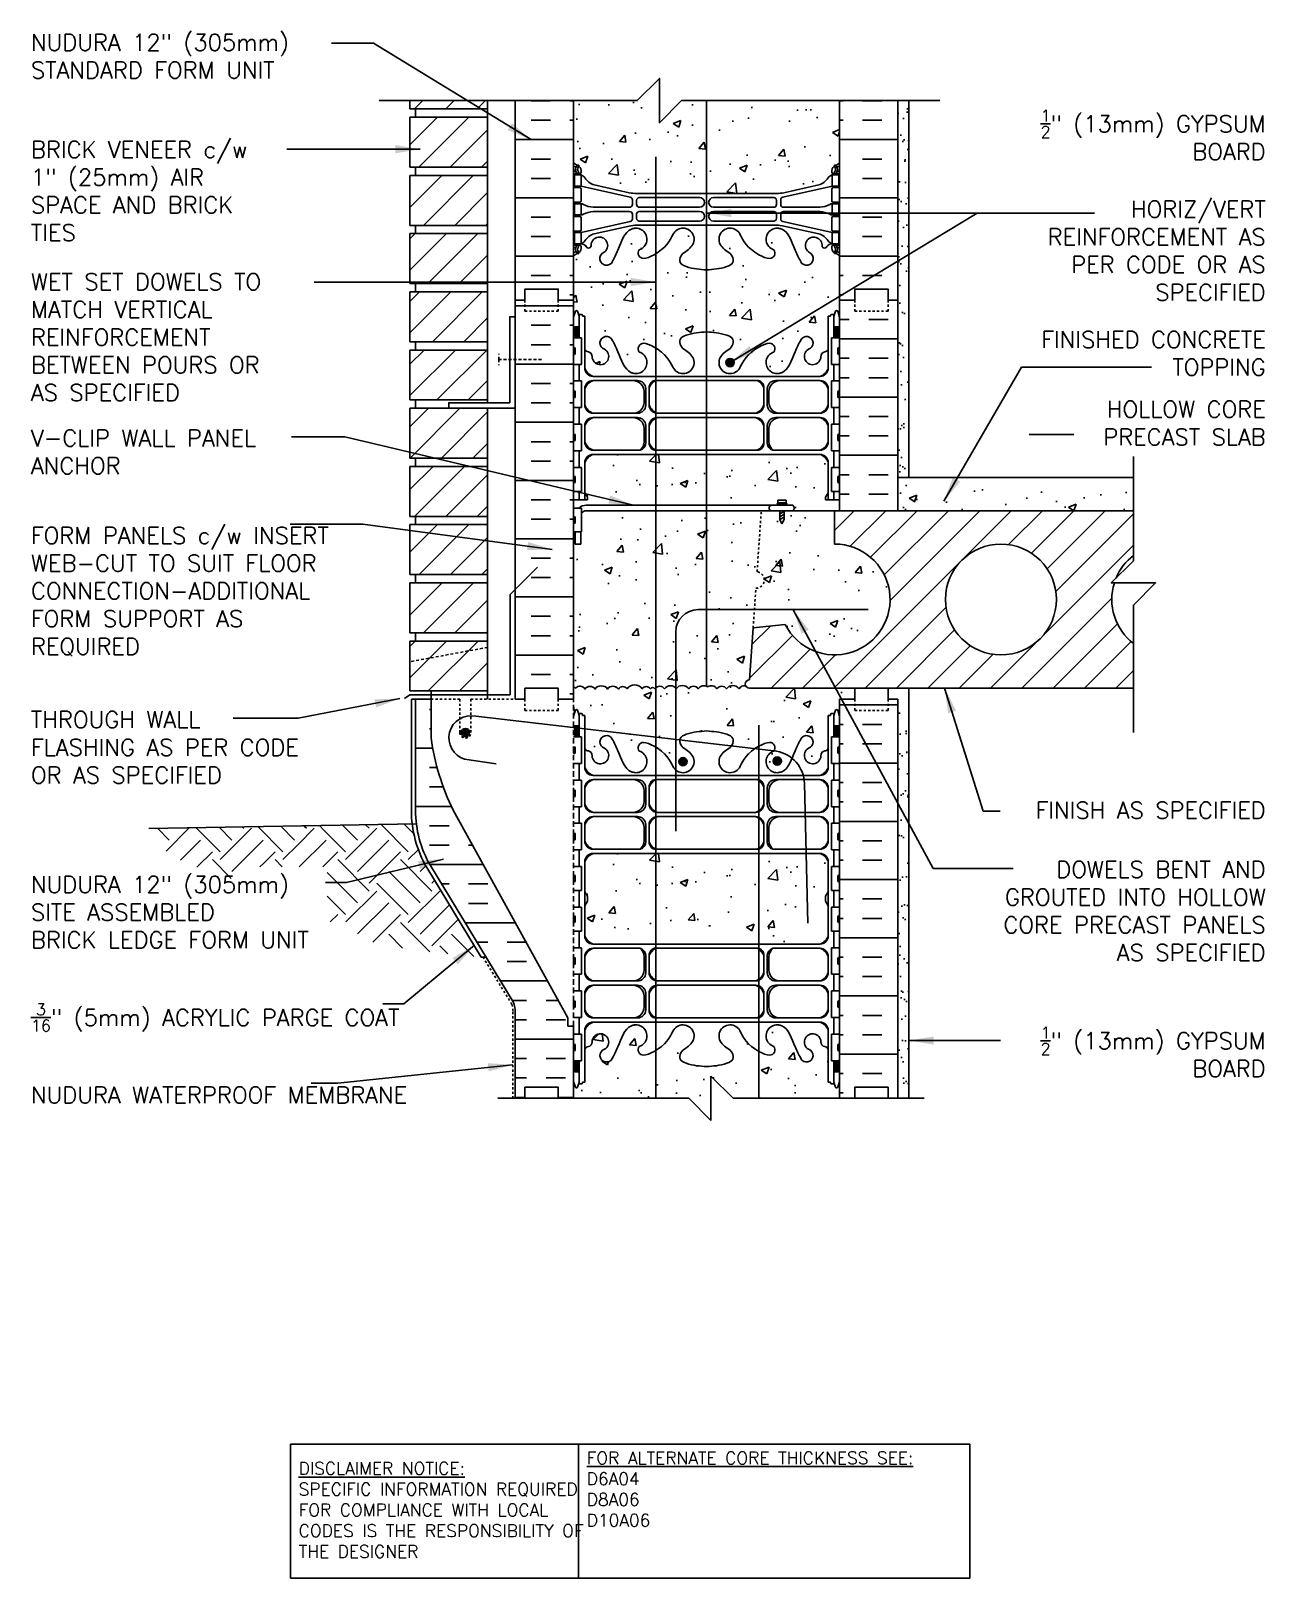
# Model space of a CAD drawing. Header units: inches. Extents: x 218.9 to 274.5, y 39.6 to 109.3.
import ezdxf

# ---------------------------------------------------------------- set-up
doc = ezdxf.new("R2010")
doc.units = ezdxf.units.IN
doc.header["$LTSCALE"] = 0.5
doc.header["$MEASUREMENT"] = 0
doc.linetypes.add('DASHED2', pattern=[0.375, 0.25, -0.125])
doc.linetypes.add('HIDDEN2', pattern=[0.1875, 0.125, -0.0625])
for name, color, linetype in [('HATCH', 12, 'Continuous'), ('Hidden2', 12, 'HIDDEN2'), ('line25', 2, 'Continuous'), ('LINE3', 3, 'Continuous'), ('LINE50', 5, 'Continuous'), ('LINE9', 9, 'Continuous'), ('TEXT', 4, 'Continuous'), ('Web_Edge', 9, 'Continuous')]:
    doc.layers.add(name, color=color, linetype=linetype)
doc.styles.add('DIM', font='romans.shx', dxfattribs={"width": 0.7})
doc.styles.add('ROMANS', font='romans.shx', dxfattribs={"height": 0.75})
doc.styles.get("Standard").update_dxf_attribs({"font": 'romans.shx', "height": 0.75})
doc.dimstyles.new('ext_12', dxfattribs={"dimscale": 12, "dimtxt": 0.09375, "dimasz": 0.09375, "dimexe": 0.09375, "dimexo": 0.0625, "dimgap": 0.0625, "dimtad": 1, "dimdec": 1, "dimzin": 3, "dimdsep": 46, "dimlunit": 4, "dimtxsty": 'DIM', "dimcen": 0.09, "dimdle": 0.09375, "dimclrt": 4, "dimadec": 0, "dimazin": 0, "dimtfac": 1, "dimtdec": 1, "dimtmove": 2, "dimatfit": 3, "dimfxl": 1, "dimfrac": 2, "dimtolj": 1, "dimtzin": 0, "dimarcsym": 0})
pattern_1 = [(50, (151.1415, -67.2077), (3.5863, -0.31376), [0.375, -4.125]), (355, (151.1415, -67.2077), (-0.69376, 3.76096), [0.3, -3.3]), (100.4514, (151.4403, -67.234), (2.892547, 3.4472), [0.3187, -3.50571]), (46.1842, (151.1415, -66.2077), (5.33621, -0.8276), [0.5625, -6.1875]), (96.6356, (151.586, -66.2767), (4.67331, 4.87059), [0.47805, -5.25856]), (351.1842, (151.1415, -66.2077), (4.67331, 4.8706), [0.45, -4.95]), (21, (151.6415, -66.4577), (2.984535, -2.013094), [0.375, -4.125]), (326, (151.6415, -66.4577), (1.21658, 3.62575), [0.3, -3.3]), (71.4514, (151.89, -66.6255), (4.201113, 1.61265), [0.3187, -3.50571]), (37.5, (151.1415, -67.2077), (0.060799, 1.664469), [0, -3.26, 0, -3.35, 0, -3.3125]), (7.5, (151.1415, -67.2077), (1.315348, 1.972059), [0, -1.91, 0, -3.185, 0, -1.2625]), (327.5, (150.0265, -67.2077), (2.669112, -0.112774), [0, -1.25, 0, -3.9, 0, -5.175]), (317.5, (149.5265, -67.2077), (2.91593, 0.500525), [0, -1.625, 0, -2.59, 0, -3.675])]
pattern_2 = [(50, (0, 0), (3.5863, -0.31376), [0.375, -4.125]), (355, (0, 0), (-0.693757, 3.76096), [0.3, -3.3]), (100.4514, (0.299, -0.026), (2.892544, 3.4472), [0.3187, -3.50571]), (46.1842, (0, 1), (5.33621, -0.827596), [0.5625, -6.1875]), (96.6356, (0.4447, 0.931), (4.67331, 4.87059), [0.47805, -5.25857]), (351.1842, (0, 1), (4.67331, 4.87059), [0.45, -4.95]), (21, (0.5, 0.75), (2.984535, -2.013094), [0.375, -4.125]), (326, (0.5, 0.75), (1.216577, 3.62575), [0.3, -3.3]), (71.4514, (0.7487, 0.5822), (4.20111, 1.612656), [0.3187, -3.50571]), (37.5, (0, 0), (0.060799, 1.664469), [0, -3.26, 0, -3.35, 0, -3.3125]), (7.5, (0, 0), (1.315348, 1.972059), [0, -1.91, 0, -3.185, 0, -1.2625]), (327.5, (-1.115, 0), (2.669112, -0.1127744), [0, -1.25, 0, -3.9, 0, -5.175]), (317.5, (-1.615, 0), (2.91593, 0.500525), [0, -1.625, 0, -2.59, 0, -3.675])]

msp = doc.modelspace()

# ---------------------------------------------------------------- texts
at = {"layer": 'TEXT', "char_height": 0.75, "style": 'ROMANS'}
for s, insert, width, attachment_point in [('NUDURA 12" (305mm) STANDARD FORM UNIT', (218.85, 108.194), 14.89123, 4), ('\\A1;{\\H0.7x;\\S1/2;}" (13mm) GYPSUM BOARD', (274.541, 104.646), 12.02995, 6), ('BRICK VENEER c/w 1" (25mm) AIR SPACE AND BRICK TIES', (218.85, 102.114), 12.02995, 4), ('\\A1;HORIZ/VERT REINFORCEMENT AS PER CODE OR AS SPECIFIED', (274.541, 99.422), 12.02995, 6), ('WET SET DOWELS TO MATCH VERTICAL REINFORCEMENT BETWEEN POURS OR AS SPECIFIED', (218.85, 95.523), 12.02995, 4), ('\\A1;FINISHED CONCRETE TOPPING', (274.541, 94.792), 12.02995, 6), ('\\A1;HOLLOW CORE PRECAST SLAB', (274.541, 91.647), 12.02995, 6), ('V-CLIP WALL PANEL ANCHOR', (218.85, 90.349), 12.02995, 4), ('FORM PANELS c/w INSERT WEB-CUT TO SUIT FLOOR CONNECTION-ADDITIONAL FORM SUPPORT AS REQUIRED', (218.85, 84.042), 15.18202, 4), ('THROUGH WALL FLASHING AS PER CODE OR AS SPECIFIED', (218.85, 77.023), 13.56404, 4), ('\\A1;FINISH AS SPECIFIED', (274.541, 74.185), 12.02995, 6), ('\\A1;DOWELS BENT AND GROUTED INTO HOLLOW CORE PRECAST PANELS AS SPECIFIED', (274.541, 69.642), 13.63949, 6), ('NUDURA 12" (305mm) SITE ASSEMBLED\\PBRICK LEDGE FORM UNIT', (218.85, 69.588), 14.42789, 4), ('\\A1;{\\H0.7x;\\S3/16;}" (5mm) ACRYLIC PARGE COAT', (218.85, 64.836), 16.03603, 4), ('\\A1;{\\H0.7x;\\S1/2;}" (13mm) GYPSUM BOARD', (274.541, 63.288), 12.02995, 6), ('\\A1;NUDURA WATERPROOF MEMBRANE', (218.85, 61.343), 16.03603, 4)]:
    msp.add_mtext(s, dxfattribs=dict(at, insert=insert, width=width, attachment_point=attachment_point))
at = {"layer": 'TEXT', "char_height": 0.5625, "attachment_point": 4}
for s, insert, width in [('{\\LDISCLAIMER NOTICE:}\\PSPECIFIC INFORMATION REQUIRED FOR COMPLIANCE WITH LOCAL CODES IS THE RESPONSIBILITY OF THE DESIGNER', (230.924, 42.627), 14.00235), ('{\\LFOR ALTERNATE CORE THICKNESS SEE:\\P}D6A04\\PD8A06\\PD10A06', (243.916, 43.567), 23.33295)]:
    msp.add_mtext(s, dxfattribs=dict(at, insert=insert, width=width))

# ---------------------------------------------------------------- hatches: boundary and pattern name
at = {"layer": 'HATCH'}
h = msp.add_hatch(dxfattribs=at)
h.set_pattern_fill('AR-CONC', color=256, scale=0.5)
h.set_pattern_definition(pattern_2)
h.paths.add_polyline_path([(254.793, 102.69, -0.168672), (254.979, 102.84), (255.084, 102.84), (255.084, 102.91), (255.036, 102.91, -0.414214), (254.974, 102.972), (254.974, 103.04, -0.249069), (255.084, 103.247), (255.084, 103.288), (255.174, 103.288, 0.088416), (255.32, 103.386), (255.32, 106.193), (248.195, 106.193), (247.195, 105.193), (247.195, 106.193), (247.195, 107.193), (246.195, 106.193), (243.32, 106.193), (243.32, 103.386, 0.088416), (243.466, 103.288), (243.556, 103.288), (243.556, 103.247, -0.249069), (243.666, 103.04), (243.666, 102.972, -0.414214), (243.603, 102.91), (243.556, 102.91), (243.556, 102.84), (243.661, 102.84, -0.168672), (243.847, 102.69, 0.17445), (244.254, 102.394), (245.835, 102.041, 0.054974), (246.162, 102.005), (249.32, 102.005), (252.478, 102.005, 0.054974), (252.804, 102.041), (254.385, 102.394, 0.17445)])
h = msp.add_hatch(dxfattribs=at)
h.set_pattern_fill('ANSI31', color=256, scale=8, style=0)
h.set_pattern_definition([(45, (145.1415, -67.2077), (-0.707107, 0.707107), [])])
h.paths.add_polyline_path([(239.445, 81.818), (235.945, 81.818), (235.945, 79.568), (239.445, 79.568)])
h.paths.add_polyline_path([(239.445, 84.443), (235.945, 84.443), (235.945, 82.193), (239.445, 82.193)])
h.paths.add_polyline_path([(239.445, 87.068), (235.945, 87.068), (235.945, 84.818), (239.445, 84.818)])
h.paths.add_polyline_path([(239.445, 89.693), (235.945, 89.693), (235.945, 87.443), (239.445, 87.443)])
h.paths.add_polyline_path([(239.445, 92.318), (235.945, 92.318), (235.945, 90.068), (239.445, 90.068)])
h.paths.add_polyline_path([(239.445, 94.943), (235.945, 94.943), (235.945, 92.693), (239.445, 92.693)])
h.paths.add_polyline_path([(239.445, 97.568), (235.945, 97.568), (235.945, 95.318), (239.445, 95.318)])
h.paths.add_polyline_path([(239.445, 100.193), (235.945, 100.193), (235.945, 97.943), (239.445, 97.943)])
h.paths.add_polyline_path([(239.445, 102.818), (235.945, 102.818), (235.945, 100.568), (239.445, 100.568)])
h.paths.add_polyline_path([(239.445, 105.443), (235.945, 105.443), (235.945, 103.193), (239.445, 103.193)])
h.paths.add_polyline_path([(239.445, 106.193), (235.945, 106.193), (235.945, 105.818), (239.445, 105.818)])
h = msp.add_hatch(dxfattribs=at)
h.set_pattern_fill('AR-SAND', color=256, scale=0.5, style=0)
h.set_pattern_definition([(37.5, (247.8821, 79.6934), (-0.031497, 0.963412), [0, -0.76, 0, -0.85, 0, -0.8125]), (7.5, (247.8821, 79.6934), (0.88489, 1.411073), [0, -0.41, 0, -0.685, 0, -0.2625]), (327.5, (247.2671, 79.6934), (1.55707, 0.00283), [0, -0.25, 0, -0.9, 0, -1.175]), (317.5, (247.2671, 79.6934), (1.503063, 0.43884), [0, -0.125, 0, -0.59, 0, -0.675])])
h.paths.add_polyline_path([(257.945, 87.693), (258.445, 87.693), (258.445, 106.193), (257.945, 106.193)])
h = msp.add_hatch(dxfattribs=at)
h.set_pattern_fill('AR-CONC', color=256, scale=0.5)
h.set_pattern_definition(pattern_2)
edge = h.paths.add_edge_path()
edge.add_line((255.32, 97.193), (255.32, 99.193))
edge.add_arc((254.974, 98.832), 0.5, 46.21089, 66.42182)
edge.add_line((255.174, 99.291), (255.084, 99.291))
edge.add_line((255.084, 99.291), (255.084, 99.332))
edge.add_arc((255.224, 99.54), 0.25, 180, 235.9442, ccw=False)
edge.add_line((254.974, 99.54), (254.974, 99.607))
edge.add_arc((255.036, 99.607), 0.0625, 90, 180, ccw=False)
edge.add_line((255.036, 99.67), (255.084, 99.67))
edge.add_line((255.084, 99.67), (255.084, 99.74))
edge.add_line((255.084, 99.74), (254.979, 99.74))
edge.add_arc((255.016, 99.39), 0.352, 96.12908, 141.53314)
edge.add_arc((254.639, 99.658), 0.113, 167.81557, 334.05694, ccw=False)
edge.add_arc((254.154, 99.663), 0.375, 2.92371, 239.86753)
edge.add_arc((253.834, 99.069), 0.3, -152.40303, 63.94252, ccw=False)
edge.add_spline(control_points=[(253.568, 98.931), (253.482, 99.097), (253.229, 99.587), (253.034, 100.268), (252.709, 100.399)], knot_values=[0, 0, 0, 0, 0.579211, 1.703896, 1.703896, 1.703896, 1.703896], degree=3, periodic=0)
edge.add_spline(control_points=[(252.709, 100.399), (252.659, 100.419), (252.605, 100.431), (252.548, 100.439)], knot_values=[1.703896, 1.703896, 1.703896, 1.703896, 1.875321, 1.875321, 1.875321, 1.875321], degree=3, periodic=0)
edge.add_arc((252.507, 99.941), 0.5, 85.29258, 251.79367)
edge.add_arc((252.161, 99.316), 0.242, -90, 38.23271, ccw=False)
edge.add_spline(control_points=[(252.161, 99.074), (252.04, 99.072), (251.22, 99.424), (250.975, 99.871), (250.836, 100.151)], knot_values=[0.038125, 0.038125, 0.038125, 0.038125, 0.320663, 1.237398, 1.237398, 1.237398, 1.237398], degree=3, periodic=0)
edge.add_arc((250.382, 99.941), 0.5, 24.81899, 224.18751)
edge.add_spline(control_points=[(250.024, 99.593), (250.131, 99.43), (250.491, 99.339), (250.568, 98.843), (250.02, 98.608), (249.616, 98.579), (249.32, 98.558)], knot_values=[0.229407, 0.229407, 0.229407, 0.229407, 0.844432, 1.128849, 1.464331, 2.389004, 2.389004, 2.389004, 2.389004], degree=3, periodic=0)
edge.add_spline(control_points=[(249.32, 98.558), (249.023, 98.579), (248.62, 98.608), (248.071, 98.843), (248.148, 99.339), (248.508, 99.43), (248.616, 99.593)], knot_values=[0.229407, 0.229407, 0.229407, 0.229407, 1.15408, 1.489562, 1.773979, 2.389004, 2.389004, 2.389004, 2.389004], degree=3, periodic=0)
edge.add_arc((248.257, 99.941), 0.5, 315.81249, 515.18101)
edge.add_spline(control_points=[(247.803, 100.151), (247.664, 99.871), (247.419, 99.424), (246.599, 99.072), (246.478, 99.074)], knot_values=[0.038125, 0.038125, 0.038125, 0.038125, 0.95486, 1.237398, 1.237398, 1.237398, 1.237398], degree=3, periodic=0)
edge.add_arc((246.478, 99.316), 0.242, 141.76729, 270, ccw=False)
edge.add_arc((246.132, 99.941), 0.5, 288.20633, 454.70742)
edge.add_spline(control_points=[(246.091, 100.439), (246.034, 100.431), (245.98, 100.419), (245.93, 100.399)], knot_values=[1.703896, 1.703896, 1.703896, 1.703896, 1.875321, 1.875321, 1.875321, 1.875321], degree=3, periodic=0)
edge.add_spline(control_points=[(245.93, 100.399), (245.605, 100.268), (245.41, 99.587), (245.157, 99.097), (245.071, 98.931)], knot_values=[0, 0, 0, 0, 1.124685, 1.703896, 1.703896, 1.703896, 1.703896], degree=3, periodic=0)
edge.add_arc((244.806, 99.069), 0.3, 116.05748, 333.03104, ccw=False)
edge.add_arc((244.486, 99.663), 0.375, 300.13247, 537.07629)
edge.add_arc((244, 99.658), 0.113, -154.05694, 12.18443, ccw=False)
edge.add_arc((243.623, 99.39), 0.352, 38.46686, 83.87092)
edge.add_line((243.661, 99.74), (243.556, 99.74))
edge.add_line((243.556, 99.74), (243.556, 99.67))
edge.add_line((243.556, 99.67), (243.603, 99.67))
edge.add_arc((243.603, 99.607), 0.0625, 0, 90, ccw=False)
edge.add_line((243.666, 99.607), (243.666, 99.54))
edge.add_arc((243.416, 99.54), 0.25, 304.0558, 360, ccw=False)
edge.add_line((243.556, 99.332), (243.556, 99.291))
edge.add_line((243.556, 99.291), (243.466, 99.291))
edge.add_arc((243.666, 98.832), 0.5, 113.57818, 133.78911)
edge.add_line((243.32, 99.193), (243.32, 97.193))
edge.add_line((243.32, 97.193), (243.32, 96.434))
edge.add_line((243.32, 96.434), (243.405, 96.695))
edge.add_arc((243.455, 96.668), 0.0567, 28.07249, 151.92751, ccw=False)
edge.add_line((243.505, 96.695), (243.554, 96.545))
edge.add_line((243.554, 96.545), (243.68, 96.545))
edge.add_arc((243.68, 96.495), 0.05, 0, 90, ccw=False)
edge.add_line((243.73, 96.495), (243.73, 96.465))
edge.add_line((243.73, 96.465), (243.83, 96.465))
edge.add_line((243.83, 96.465), (243.83, 94.975))
edge.add_arc((244.004, 95.052), 0.19, 203.63161, 265.69645)
edge.add_arc((243.96, 94.664), 0.2, -7.10714, 81.61996, ccw=False)
edge.add_arc((244.534, 94.658), 0.375, 182.92371, 419.86753)
edge.add_arc((244.807, 95.263), 0.293, 25.79839, 253.07312, ccw=False)
edge.add_spline(control_points=[(245.071, 95.391), (245.157, 95.224), (245.41, 94.734), (245.605, 94.053), (245.93, 93.923)], knot_values=[0, 0, 0, 0, 0.579211, 1.703896, 1.703896, 1.703896, 1.703896], degree=3, periodic=0)
edge.add_spline(control_points=[(245.93, 93.923), (245.98, 93.903), (246.034, 93.89), (246.091, 93.882)], knot_values=[1.703896, 1.703896, 1.703896, 1.703896, 1.875321, 1.875321, 1.875321, 1.875321], degree=3, periodic=0)
edge.add_arc((246.132, 94.38), 0.5, 265.29258, 431.79367)
edge.add_arc((246.478, 95.005), 0.242, 90, 218.23271, ccw=False)
edge.add_spline(control_points=[(246.478, 95.247), (246.599, 95.249), (247.419, 94.898), (247.664, 94.45), (247.803, 94.17)], knot_values=[0.038125, 0.038125, 0.038125, 0.038125, 0.320663, 1.237398, 1.237398, 1.237398, 1.237398], degree=3, periodic=0)
edge.add_arc((248.257, 94.38), 0.5, 204.81899, 404.18751)
edge.add_spline(control_points=[(248.616, 94.729), (248.508, 94.892), (248.148, 94.982), (248.071, 95.478), (248.62, 95.714), (249.023, 95.742), (249.32, 95.763)], knot_values=[0.229407, 0.229407, 0.229407, 0.229407, 0.844432, 1.128849, 1.464331, 2.389004, 2.389004, 2.389004, 2.389004], degree=3, periodic=0)
edge.add_spline(control_points=[(249.32, 95.763), (249.616, 95.742), (250.02, 95.714), (250.568, 95.478), (250.491, 94.982), (250.131, 94.892), (250.024, 94.729)], knot_values=[0.229407, 0.229407, 0.229407, 0.229407, 1.15408, 1.489562, 1.773979, 2.389004, 2.389004, 2.389004, 2.389004], degree=3, periodic=0)
edge.add_arc((250.382, 94.38), 0.5, 135.81249, 335.18101)
edge.add_spline(control_points=[(250.836, 94.17), (250.975, 94.45), (251.22, 94.898), (252.04, 95.249), (252.161, 95.247)], knot_values=[0.038125, 0.038125, 0.038125, 0.038125, 0.95486, 1.237398, 1.237398, 1.237398, 1.237398], degree=3, periodic=0)
edge.add_arc((252.161, 95.005), 0.242, -38.23271, 90, ccw=False)
edge.add_arc((252.507, 94.38), 0.5, 108.20633, 274.70742)
edge.add_spline(control_points=[(252.548, 93.882), (252.605, 93.89), (252.659, 93.903), (252.709, 93.923)], knot_values=[1.703896, 1.703896, 1.703896, 1.703896, 1.875321, 1.875321, 1.875321, 1.875321], degree=3, periodic=0)
edge.add_spline(control_points=[(252.709, 93.923), (253.034, 94.053), (253.229, 94.734), (253.482, 95.224), (253.568, 95.391)], knot_values=[0, 0, 0, 0, 1.124685, 1.703896, 1.703896, 1.703896, 1.703896], degree=3, periodic=0)
edge.add_arc((253.832, 95.263), 0.293, -73.07312, 154.20161, ccw=False)
edge.add_arc((254.106, 94.658), 0.375, 120.13247, 357.07629)
edge.add_arc((254.679, 94.664), 0.2, 98.3788, 187.10714, ccw=False)
edge.add_arc((254.635, 95.052), 0.19, 274.30609, 336.37031)
edge.add_line((254.81, 94.975), (254.81, 96.465))
edge.add_line((254.81, 96.465), (254.91, 96.465))
edge.add_line((254.91, 96.465), (254.91, 96.495))
edge.add_arc((254.96, 96.495), 0.05, 90, 180, ccw=False)
edge.add_line((254.96, 96.545), (255.086, 96.545))
edge.add_line((255.086, 96.545), (255.135, 96.695))
edge.add_arc((255.185, 96.668), 0.0567, 28.07249, 151.92751, ccw=False)
edge.add_line((255.235, 96.695), (255.32, 96.434))
edge.add_line((255.32, 96.434), (255.32, 97.193))
h = msp.add_hatch(dxfattribs=at)
h.set_pattern_fill('INSUL', color=256, scale=7, style=0)
h.set_pattern_definition([(0, (-2682.842, -317.816), (0, 2.625), []), (0, (-2682.842, -316.941), (0, 2.625), [0.875, -0.875]), (0, (-2682.842, -316.066), (0, 2.625), [0.875, -0.875])])
h.paths.add_polyline_path([(240.695, 79.193), (241.132, 79.193), (241.132, 79.693), (242.632, 79.693), (242.632, 79.193), (243.32, 79.193), (243.32, 97.193), (242.632, 97.193), (242.632, 97.693), (241.132, 97.693), (241.132, 97.193), (240.695, 97.193)])
h = msp.add_hatch(dxfattribs=at)
h.set_pattern_fill('INSUL', color=256, scale=7, angle=180, style=0)
h.set_pattern_definition([(7e-15, (265.382, 79.6934), (3e-16, -2.625), []), (7e-15, (265.382, 78.8184), (3e-16, -2.625), [0.875, -0.875]), (7e-15, (265.382, 77.9434), (3e-16, -2.625), [0.875, -0.875])])
h.paths.add_polyline_path([(255.32, 87.693), (257.945, 87.693), (257.945, 97.193), (257.257, 97.193), (257.257, 96.693), (255.757, 96.693), (255.757, 97.193), (255.32, 97.193)])
h = msp.add_hatch(dxfattribs=at)
h.set_pattern_fill('AR-CONC', color=256, scale=0.5)
h.set_pattern_definition([(50, (-17.478, 18), (3.5863, -0.31376), [0.375, -4.125]), (355, (-17.478, 18), (-0.693757, 3.76096), [0.3, -3.3]), (100.4514, (-17.179, 17.974), (2.892544, 3.4472), [0.3187, -3.50571]), (46.1842, (-17.478, 19), (5.33621, -0.827596), [0.5625, -6.1875]), (96.6356, (-17.033, 18.931), (4.67331, 4.87059), [0.47805, -5.25857]), (351.1842, (-17.478, 19), (4.67331, 4.87059), [0.45, -4.95]), (21, (-16.978, 18.75), (2.984535, -2.013094), [0.375, -4.125]), (326, (-16.978, 18.75), (1.216577, 3.62575), [0.3, -3.3]), (71.4514, (-16.7292, 18.5822), (4.20111, 1.612656), [0.3187, -3.50571]), (37.5, (-17.4779, 18), (0.060799, 1.664469), [0, -3.26, 0, -3.35, 0, -3.3125]), (7.5, (-17.4779, 18), (1.315348, 1.972059), [0, -1.91, 0, -3.185, 0, -1.2625]), (327.5, (-18.5929, 18), (2.669112, -0.1127744), [0, -1.25, 0, -3.9, 0, -5.175]), (317.5, (-19.093, 18), (2.91593, 0.500525), [0, -1.625, 0, -2.59, 0, -3.675])])
edge = h.paths.add_edge_path()
edge.add_line((253.221, 87.693), (254.81, 87.693))
edge.add_line((254.81, 87.693), (254.81, 89.862))
edge.add_arc((254.435, 89.862), 0.375, 0.00215, 90)
edge.add_line((254.435, 90.237), (244.205, 90.237))
edge.add_arc((244.205, 89.862), 0.375, 90, 180.00282)
edge.add_line((243.83, 89.862), (243.83, 87.94))
edge.add_arc((243.889, 87.444), 0.499, 90.45616, 96.8855, ccw=False)
edge.add_line((243.885, 87.943), (253.219, 87.943))
edge.add_arc((253.082, 87.817), 0.186, -41.81955, 42.64251, ccw=False)
h = msp.add_hatch(dxfattribs=at)
h.set_pattern_fill('AR-CONC', color=256, scale=0.5, style=0)
h.set_pattern_definition(pattern_1)
h.paths.add_polyline_path([(258.445, 88.693), (258.445, 87.693), (263.868, 87.693), (263.868, 88.693)])
h = msp.add_hatch(dxfattribs=at)
h.set_pattern_fill('AR-CONC', color=256, scale=0.5, style=0)
h.set_pattern_definition(pattern_1)
h.paths.add_polyline_path([(268.575, 87.693), (268.575, 88.693), (263.868, 88.693), (263.868, 87.693)])
h = msp.add_hatch(dxfattribs=at)
h.set_pattern_fill('AR-CONC', color=256, scale=0.5)
h.set_pattern_definition(pattern_2)
h.paths.add_polyline_path([(251.546, 84.199, 0.932515), (251.598, 84.945), (251.79, 87.693), (243.887, 87.693, 0.243307), (243.685, 87.586), (243.685, 86.738), (243.643, 86.738), (243.643, 86.193), (243.394, 86.193), (243.393, 86.738), (243.32, 86.738), (243.32, 79.731, -0.324963), (243.426, 79.694, -0.520567), (243.833, 79.654, -0.520567), (244.292, 79.654, -0.520567), (244.856, 79.654, -0.520567), (245.342, 79.654, -0.520567), (245.735, 79.668, -0.520567), (246.417, 79.668, -0.520567), (246.785, 79.668, -0.520567), (246.995, 79.668, -0.520567), (247.428, 79.668, -0.520567), (247.952, 79.668, -0.520567), (248.516, 79.668, -0.520567), (248.949, 79.668, -0.396716), (249.369, 79.755, -0.396716), (249.788, 79.668, -0.520567), (250.221, 79.668, -0.520567), (250.785, 79.668, -0.278151), (251.087, 79.802, -0.548621), (251.257, 80.068), (251.421, 82.412)])
h.paths.add_polyline_path([(255.097, 86.193), (255.097, 87.693), (252.816, 87.693), (252.816, 87.296), (252.723, 87.108), (252.629, 87.296), (252.629, 87.693), (251.79, 87.693), (251.598, 84.945, -0.932515), (251.546, 84.199), (251.421, 82.412), (252.867, 82.564, 1.788289)])
h = msp.add_hatch(dxfattribs=at)
h.set_pattern_fill('ANSI31', color=256, scale=8, style=0)
h.paths.add_polyline_path([(268.575, 81.71, -0.315027), (267.712, 84.443), (267.575, 84.443), (267.791, 84.66, -0.130458), (268.575, 85.676), (268.575, 87.693), (255.097, 87.693), (255.097, 86.193, -1.788289), (252.867, 82.564), (251.421, 82.412), (251.257, 80.068, 1), (251.257, 79.693), (268.575, 79.693)])
h.paths.add_polyline_path([(260.097, 83.693, -1), (265.097, 83.693, -1)], flags=16)
h = msp.add_hatch(dxfattribs=at)
h.set_pattern_fill('AR-CONC', color=256, scale=0.5)
h.set_pattern_definition(pattern_2)
edge = h.paths.add_edge_path()
edge.add_line((255.32, 79.193), (256.007, 79.193))
edge.add_line((256.007, 79.193), (256.007, 79.693))
edge.add_line((256.007, 79.693), (251.257, 79.693))
edge.add_arc((251.257, 79.881), 0.188, 205.00042, 270, ccw=False)
edge.add_arc((251.047, 79.484), 0.32, 82.82425, 145)
edge.add_arc((250.503, 79.47), 0.344, 35, 145)
edge.add_arc((250.004, 79.516), 0.264, 35, 145)
edge.add_arc((249.532, 79.488), 0.312, 35, 121.55603)
edge.add_arc((249.205, 79.488), 0.312, 58.44397, 145)
edge.add_arc((248.733, 79.516), 0.264, 35, 145)
edge.add_arc((248.234, 79.47), 0.344, 35, 145)
edge.add_arc((247.69, 79.484), 0.32, 35, 145)
edge.add_arc((247.211, 79.516), 0.264, 35, 145)
edge.add_arc((246.89, 79.594), 0.128, 35, 145)
edge.add_arc((246.601, 79.539), 0.224, 35, 145)
edge.add_arc((246.076, 79.429), 0.416, 35, 145)
edge.add_arc((245.543, 79.523), 0.24, 36.90924, 146.90924)
edge.add_arc((245.099, 79.485), 0.296, 35, 145)
edge.add_arc((244.574, 79.457), 0.344, 35, 145)
edge.add_arc((244.063, 79.494), 0.28, 35, 145)
edge.add_arc((243.616, 79.532), 0.249, 29.47217, 139.47217)
edge.add_arc((243.348, 79.639), 0.0961, 35, 107.00891)
edge.add_line((243.32, 79.731), (243.32, 79.193))
edge.add_line((243.32, 79.193), (243.32, 78.434))
edge.add_line((243.32, 78.434), (243.405, 78.695))
edge.add_arc((243.455, 78.668), 0.0567, 28.07249, 151.92751, ccw=False)
edge.add_line((243.505, 78.695), (243.554, 78.545))
edge.add_line((243.554, 78.545), (243.68, 78.545))
edge.add_arc((243.68, 78.495), 0.05, 0, 90, ccw=False)
edge.add_line((243.73, 78.495), (243.73, 78.465))
edge.add_line((243.73, 78.465), (243.83, 78.465))
edge.add_line((243.83, 78.465), (243.83, 76.975))
edge.add_arc((244.004, 77.052), 0.19, 203.63161, 265.69645)
edge.add_arc((243.96, 76.664), 0.2, -7.10714, 81.61996, ccw=False)
edge.add_arc((244.534, 76.658), 0.375, 182.92371, 419.86753)
edge.add_arc((244.807, 77.263), 0.293, 25.79839, 253.07312, ccw=False)
edge.add_spline(control_points=[(245.071, 77.391), (245.157, 77.224), (245.41, 76.734), (245.605, 76.053), (245.93, 75.923)], knot_values=[0, 0, 0, 0, 0.579211, 1.703896, 1.703896, 1.703896, 1.703896], degree=3, periodic=0)
edge.add_spline(control_points=[(245.93, 75.923), (245.98, 75.903), (246.034, 75.89), (246.091, 75.882)], knot_values=[1.703896, 1.703896, 1.703896, 1.703896, 1.875321, 1.875321, 1.875321, 1.875321], degree=3, periodic=0)
edge.add_arc((246.132, 76.38), 0.5, 265.29258, 431.79367)
edge.add_arc((246.478, 77.005), 0.242, 90, 218.23271, ccw=False)
edge.add_spline(control_points=[(246.478, 77.247), (246.599, 77.249), (247.419, 76.898), (247.664, 76.45), (247.803, 76.17)], knot_values=[0.038125, 0.038125, 0.038125, 0.038125, 0.320663, 1.237398, 1.237398, 1.237398, 1.237398], degree=3, periodic=0)
edge.add_arc((248.257, 76.38), 0.5, 204.81899, 404.18751)
edge.add_spline(control_points=[(248.616, 76.729), (248.508, 76.892), (248.148, 76.982), (248.071, 77.478), (248.62, 77.714), (249.023, 77.742), (249.32, 77.763)], knot_values=[0.229407, 0.229407, 0.229407, 0.229407, 0.844432, 1.128849, 1.464331, 2.389004, 2.389004, 2.389004, 2.389004], degree=3, periodic=0)
edge.add_spline(control_points=[(249.32, 77.763), (249.616, 77.742), (250.02, 77.714), (250.568, 77.478), (250.491, 76.982), (250.131, 76.892), (250.024, 76.729)], knot_values=[0.229407, 0.229407, 0.229407, 0.229407, 1.15408, 1.489562, 1.773979, 2.389004, 2.389004, 2.389004, 2.389004], degree=3, periodic=0)
edge.add_arc((250.382, 76.38), 0.5, 135.81249, 335.18101)
edge.add_spline(control_points=[(250.836, 76.17), (250.975, 76.45), (251.22, 76.898), (252.04, 77.249), (252.161, 77.247)], knot_values=[0.038125, 0.038125, 0.038125, 0.038125, 0.95486, 1.237398, 1.237398, 1.237398, 1.237398], degree=3, periodic=0)
edge.add_arc((252.161, 77.005), 0.242, -38.23271, 90, ccw=False)
edge.add_arc((252.507, 76.38), 0.5, 108.20633, 274.70742)
edge.add_spline(control_points=[(252.548, 75.882), (252.605, 75.89), (252.659, 75.903), (252.709, 75.923)], knot_values=[1.703896, 1.703896, 1.703896, 1.703896, 1.875321, 1.875321, 1.875321, 1.875321], degree=3, periodic=0)
edge.add_spline(control_points=[(252.709, 75.923), (253.034, 76.053), (253.229, 76.734), (253.482, 77.224), (253.568, 77.391)], knot_values=[0, 0, 0, 0, 1.124685, 1.703896, 1.703896, 1.703896, 1.703896], degree=3, periodic=0)
edge.add_arc((253.832, 77.263), 0.293, -73.07312, 154.20161, ccw=False)
edge.add_arc((254.106, 76.658), 0.375, 120.13247, 357.07629)
edge.add_arc((254.679, 76.664), 0.2, 98.3788, 187.10714, ccw=False)
edge.add_arc((254.635, 77.052), 0.19, 274.30609, 336.37031)
edge.add_line((254.81, 76.975), (254.81, 78.465))
edge.add_line((254.81, 78.465), (254.91, 78.465))
edge.add_line((254.91, 78.465), (254.91, 78.495))
edge.add_arc((254.96, 78.495), 0.05, 90, 180, ccw=False)
edge.add_line((254.96, 78.545), (255.086, 78.545))
edge.add_line((255.086, 78.545), (255.135, 78.695))
edge.add_arc((255.185, 78.668), 0.0567, 28.07249, 151.92751, ccw=False)
edge.add_line((255.235, 78.695), (255.32, 78.434))
edge.add_line((255.32, 78.434), (255.32, 79.193))
h = msp.add_hatch(dxfattribs=at)
h.set_pattern_fill('INSUL', color=256, scale=7, style=0)
h.set_pattern_definition([(180, (3181.4812, -335.816), (0, 2.625), []), (180, (3181.4812, -334.941), (0, 2.625), [0.875, -0.875]), (180, (3181.4812, -334.066), (0, 2.625), [0.875, -0.875])])
h.paths.add_polyline_path([(257.945, 61.193), (257.507, 61.193), (257.507, 61.693), (256.007, 61.693), (256.007, 61.193), (255.32, 61.193), (255.32, 79.193), (256.007, 79.193), (256.007, 79.693), (257.507, 79.693), (257.507, 79.193), (257.945, 79.193)])
h = msp.add_hatch(dxfattribs=at)
h.set_pattern_fill('INSUL', color=256, scale=7, style=0)
h.set_pattern_definition([(0, (-2759.1712, -361.389), (0, 2.625), []), (0, (-2759.1712, -360.514), (0, 2.625), [0.875, -0.875]), (0, (-2759.1712, -359.639), (0, 2.625), [0.875, -0.875])])
h.paths.add_polyline_path([(237.895, 74.193, -0.079579), (236.895, 77.443), (236.895, 79.193), (236.195, 79.193), (236.195, 74.193, 0.131652), (236.864, 71.693), (240.602, 65.543, -0.10438), (240.695, 65.068), (240.695, 61.193), (241.132, 61.193), (241.132, 61.693), (242.632, 61.693), (242.632, 61.193), (243.32, 61.193), (243.32, 64.443), (243.07, 64.443), (243.07, 64.818)])
h = msp.add_hatch(dxfattribs=at)
h.set_pattern_fill('AR-SAND', color=256, scale=0.5, style=0)
h.set_pattern_definition([(37.5, (138.27715, -5.4716), (-0.0314967, 0.963412), [0, -0.76, 0, -0.85, 0, -0.8125]), (7.5, (138.2772, -5.4716), (0.884888, 1.411073), [0, -0.41, 0, -0.685, 0, -0.2625]), (327.5, (137.66215, -5.4716), (1.557071, 0.0028295), [0, -0.25, 0, -0.9, 0, -1.175]), (317.5, (137.6622, -5.4716), (1.503063, 0.438838), [0, -0.125, 0, -0.59, 0, -0.675])])
h.paths.add_polyline_path([(258.445, 73.76), (257.945, 73.76), (257.945, 61.194), (258.445, 61.195)])
h.paths.add_polyline_path([(258.445, 78.693), (257.945, 78.693), (257.945, 73.76), (258.445, 73.76)])
h = msp.add_hatch(dxfattribs=at)
h.set_pattern_fill('EARTH', color=256, scale=8, angle=45, style=0)
h.set_pattern_definition([(45, (132.2772, -5.4716), (2e-16, 2.828427), [2, -2]), (45, (131.7468, -4.9412), (2e-16, 2.828427), [2, -2]), (45, (131.2165, -4.411), (2e-16, 2.828427), [2, -2]), (135, (131.2165, -4.0574), (-2.828427, 4e-16), [2, -2]), (135, (131.7468, -3.527), (-2.828427, 4e-16), [2, -2]), (135, (132.2772, -2.9967), (-2.828427, 4e-16), [2, -2])])
h.paths.add_polyline_path([(232.468, 73.506), (223.752, 73.36), (223.931, 73.185), (224.112, 73.015), (224.296, 72.85), (224.482, 72.693), (224.67, 72.542), (224.861, 72.399), (225.055, 72.265), (225.25, 72.139), (225.449, 72.023), (225.65, 71.915), (225.852, 71.816), (226.057, 71.724), (226.262, 71.639), (226.469, 71.56), (226.676, 71.486), (226.883, 71.417), (227.091, 71.352), (227.299, 71.289), (227.507, 71.227), (227.716, 71.163), (227.926, 71.096), (228.005, 71.069)])
edge = h.paths.add_edge_path()
edge.add_line((232.207, 69.147), (233.578, 69.147))
edge.add_line((233.578, 69.147), (233.578, 68.409))
edge.add_line((233.578, 68.409), (233.848, 68.332))
edge.add_line((233.848, 68.332), (234.551, 68.166))
edge.add_line((234.551, 68.166), (235.406, 68.004))
edge.add_line((235.406, 68.004), (236.441, 67.848))
edge.add_line((236.441, 67.848), (237.681, 67.701))
edge.add_line((237.681, 67.701), (239.154, 67.565))
edge.add_line((239.154, 67.565), (236.703, 71.598))
edge.add_arc((241.195, 74.193), 5.188, 186.95488, 210.02356, ccw=False)
edge.add_line((236.045, 73.565), (232.468, 73.506))
edge.add_line((232.468, 73.506), (229.035, 71.631))
edge.add_line((229.035, 71.631), (232.207, 71.631))
edge.add_line((232.207, 71.631), (232.207, 69.147))
h = msp.add_hatch(dxfattribs=at)
h.set_pattern_fill('AR-CONC', color=256, scale=0.5)
h.set_pattern_definition([(50, (-17.478, -4e-14), (3.5863, -0.31376), [0.375, -4.125]), (355, (-17.478, -4e-14), (-0.693757, 3.76096), [0.3, -3.3]), (100.4514, (-17.179, -0.026), (2.892544, 3.4472), [0.3187, -3.50571]), (46.1842, (-17.478, 1), (5.33621, -0.827596), [0.5625, -6.1875]), (96.6356, (-17.033, 0.931), (4.67331, 4.87059), [0.47805, -5.25857]), (351.1842, (-17.478, 1), (4.67331, 4.87059), [0.45, -4.95]), (21, (-16.978, 0.75), (2.984535, -2.013094), [0.375, -4.125]), (326, (-16.978, 0.75), (1.216577, 3.62575), [0.3, -3.3]), (71.4514, (-16.7292, 0.5822), (4.20111, 1.612656), [0.3187, -3.50571]), (37.5, (-17.4779, -4e-14), (0.060799, 1.664469), [0, -3.26, 0, -3.35, 0, -3.3125]), (7.5, (-17.4779, -4e-14), (1.315348, 1.972059), [0, -1.91, 0, -3.185, 0, -1.2625]), (327.5, (-18.5929, -4e-14), (2.669112, -0.1127744), [0, -1.25, 0, -3.9, 0, -5.175]), (317.5, (-19.093, -4e-14), (2.91593, 0.500525), [0, -1.625, 0, -2.59, 0, -3.675])])
h.paths.add_polyline_path([(254.81, 71.862, 0.414203), (254.435, 72.237), (244.205, 72.237, 0.414228), (243.83, 71.862), (243.83, 68.523, 0.412864), (244.205, 68.149), (254.435, 68.149, 0.414225), (254.81, 68.524)])
h = msp.add_hatch(dxfattribs=at)
h.set_pattern_fill('AR-CONC', color=256, scale=0.5)
h.set_pattern_definition(pattern_2)
edge = h.paths.add_edge_path()
edge.add_arc((254.635, 63.335), 0.19, 23.62969, 85.69391)
edge.add_arc((254.679, 63.723), 0.2, 172.89286, 261.6212, ccw=False)
edge.add_arc((254.106, 63.729), 0.375, 2.92371, 239.86753)
edge.add_arc((253.832, 63.124), 0.293, -154.20161, 73.07312, ccw=False)
edge.add_spline(control_points=[(253.568, 62.996), (253.482, 63.163), (253.229, 63.653), (253.034, 64.334), (252.709, 64.464)], knot_values=[0, 0, 0, 0, 0.579211, 1.703896, 1.703896, 1.703896, 1.703896], degree=3, periodic=0)
edge.add_spline(control_points=[(252.709, 64.464), (252.659, 64.484), (252.605, 64.497), (252.548, 64.505)], knot_values=[1.703896, 1.703896, 1.703896, 1.703896, 1.875321, 1.875321, 1.875321, 1.875321], degree=3, periodic=0)
edge.add_arc((252.507, 64.007), 0.5, 85.29258, 251.79367)
edge.add_arc((252.161, 63.382), 0.242, -90, 38.23271, ccw=False)
edge.add_spline(control_points=[(252.161, 63.14), (252.04, 63.138), (251.22, 63.489), (250.975, 63.937), (250.836, 64.216)], knot_values=[0.038125, 0.038125, 0.038125, 0.038125, 0.320663, 1.237398, 1.237398, 1.237398, 1.237398], degree=3, periodic=0)
edge.add_arc((250.382, 64.007), 0.5, 24.81899, 224.18751)
edge.add_spline(control_points=[(250.024, 63.658), (250.131, 63.495), (250.491, 63.404), (250.568, 62.909), (250.02, 62.673), (249.616, 62.645), (249.32, 62.624)], knot_values=[0.229407, 0.229407, 0.229407, 0.229407, 0.844432, 1.128849, 1.464331, 2.389004, 2.389004, 2.389004, 2.389004], degree=3, periodic=0)
edge.add_spline(control_points=[(249.32, 62.624), (249.023, 62.645), (248.62, 62.673), (248.071, 62.909), (248.148, 63.404), (248.508, 63.495), (248.616, 63.658)], knot_values=[0.229407, 0.229407, 0.229407, 0.229407, 1.15408, 1.489562, 1.773979, 2.389004, 2.389004, 2.389004, 2.389004], degree=3, periodic=0)
edge.add_arc((248.257, 64.007), 0.5, 315.81249, 515.18101)
edge.add_spline(control_points=[(247.803, 64.216), (247.664, 63.937), (247.419, 63.489), (246.599, 63.138), (246.478, 63.14)], knot_values=[0.038125, 0.038125, 0.038125, 0.038125, 0.95486, 1.237398, 1.237398, 1.237398, 1.237398], degree=3, periodic=0)
edge.add_arc((246.478, 63.382), 0.242, 141.76729, 270, ccw=False)
edge.add_arc((246.132, 64.007), 0.5, 288.20633, 454.70742)
edge.add_spline(control_points=[(246.091, 64.505), (246.034, 64.497), (245.98, 64.484), (245.93, 64.464)], knot_values=[1.703896, 1.703896, 1.703896, 1.703896, 1.875321, 1.875321, 1.875321, 1.875321], degree=3, periodic=0)
edge.add_spline(control_points=[(245.93, 64.464), (245.605, 64.334), (245.41, 63.653), (245.157, 63.163), (245.071, 62.996)], knot_values=[0, 0, 0, 0, 1.124685, 1.703896, 1.703896, 1.703896, 1.703896], degree=3, periodic=0)
edge.add_arc((244.807, 63.124), 0.293, 106.92688, 334.20161, ccw=False)
edge.add_arc((244.534, 63.729), 0.375, 300.13247, 537.07629)
edge.add_arc((243.96, 63.723), 0.2, -81.61996, 7.10714, ccw=False)
edge.add_arc((244.004, 63.335), 0.19, 94.30355, 156.36837)
edge.add_line((243.83, 63.411), (243.83, 61.922))
edge.add_line((243.83, 61.922), (243.73, 61.922))
edge.add_line((243.73, 61.922), (243.73, 61.892))
edge.add_arc((243.68, 61.892), 0.05, -90, 0, ccw=False)
edge.add_line((243.68, 61.842), (243.554, 61.842))
edge.add_line((243.554, 61.842), (243.505, 61.692))
edge.add_arc((243.455, 61.719), 0.0567, 208.07249, 331.92751, ccw=False)
edge.add_line((243.405, 61.692), (243.32, 61.953))
edge.add_line((243.32, 61.953), (243.32, 61.193))
edge.add_line((243.32, 61.193), (248.518, 61.193))
edge.add_line((248.518, 61.193), (249.518, 60.193))
edge.add_line((249.518, 60.193), (249.518, 61.193))
edge.add_line((249.518, 61.193), (249.518, 62.193))
edge.add_line((249.518, 62.193), (250.518, 61.193))
edge.add_line((250.518, 61.193), (255.32, 61.193))
edge.add_line((255.32, 61.193), (255.32, 61.953))
edge.add_line((255.32, 61.953), (255.235, 61.692))
edge.add_arc((255.185, 61.719), 0.0567, 208.07249, 331.92751, ccw=False)
edge.add_line((255.135, 61.692), (255.086, 61.842))
edge.add_line((255.086, 61.842), (254.96, 61.842))
edge.add_arc((254.96, 61.892), 0.05, 180, 270, ccw=False)
edge.add_line((254.91, 61.892), (254.91, 61.922))
edge.add_line((254.91, 61.922), (254.81, 61.922))
edge.add_line((254.81, 61.922), (254.81, 63.411))
at = {"layer": 'LINE3'}
for points in [[(250.195, 94.38, 1), (250.57, 94.38, 1)], [(238.257, 77.693, 1), (238.632, 77.693, 1)], [(248.07, 76.38, 1), (248.445, 76.38, 1)], [(252.32, 76.406, 1), (252.695, 76.406, 1)]]:
    msp.add_hatch(color=256, dxfattribs=at).paths.add_polyline_path(points)

# ---------------------------------------------------------------- linework, layer by layer
at = {"layer": 'HATCH'}
for p, q in [((241.408, 106.184), (242.283, 106.184)), ((243.158, 106.184), (243.32, 106.184)), ((255.481, 106.184), (255.32, 106.184)), ((257.231, 106.184), (256.356, 106.184)), ((241.408, 105.309), (242.283, 105.309)), ((243.158, 105.309), (243.32, 105.309)), ((257.231, 105.309), (256.356, 105.309)), ((240.695, 104.434), (243.32, 104.434)), ((257.945, 104.434), (255.32, 104.434)), ((241.408, 103.559), (242.283, 103.559)), ((257.231, 103.559), (256.356, 103.559)), ((241.408, 102.684), (242.283, 102.684)), ((257.231, 102.684), (256.356, 102.684)), ((240.695, 101.809), (243.32, 101.809)), ((257.945, 101.809), (255.32, 101.809)), ((241.408, 100.934), (242.283, 100.934)), ((257.231, 100.934), (256.356, 100.934)), ((241.408, 100.059), (242.283, 100.059)), ((257.231, 100.059), (256.356, 100.059)), ((240.695, 99.184), (243.32, 99.184)), ((257.945, 99.184), (255.32, 99.184)), ((241.408, 98.309), (242.283, 98.309)), ((243.158, 98.309), (243.32, 98.309)), ((255.481, 98.309), (255.32, 98.309)), ((255.481, 98.309), (255.32, 98.309)), ((257.231, 98.309), (256.356, 98.309)), ((243.158, 97.434), (243.32, 97.434)), ((255.481, 97.434), (255.32, 97.434)), ((255.481, 97.434), (255.32, 97.434))]:
    msp.add_line(p, q, dxfattribs=at)
for points in [[(249.369, 79.755, 0.396716), (248.949, 79.668, 0.520567), (248.516, 79.668, 0.520567), (247.952, 79.668, 0.520567), (247.428, 79.668, 0.520567), (246.995, 79.668, 0.520567), (246.785, 79.668, 0.520567), (246.417, 79.668, 0.520567), (245.735, 79.668, 0.520567), (245.342, 79.654, 0.520567), (244.856, 79.654, 0.520567), (244.292, 79.654, 0.520567), (243.833, 79.654, 0.520567), (243.426, 79.694, 0.324963), (243.32, 79.731, 0.324963)], [(249.369, 79.755, -0.396716), (249.788, 79.668, -0.520567), (250.221, 79.668, -0.520567), (250.785, 79.668, -0.278151), (251.087, 79.802, -0.278151)]]:
    msp.add_lwpolyline(points, format="xyb", dxfattribs=at)
at = {"layer": 'Hidden2'}
for p, q in [((251.598, 84.945), (251.79, 87.693)), ((251.421, 82.412), (251.546, 84.199)), ((236.895, 79.193), (238.195, 79.193)), ((238.195, 79.193), (238.195, 77.693)), ((238.695, 77.693), (238.695, 79.193)), ((238.695, 79.193), (240.695, 79.193))]:
    msp.add_line(p, q, dxfattribs=at)
at = {"layer": 'Hidden2', "color": 9}
msp.add_line((236.895, 79.193), (238.195, 79.193), dxfattribs=at)
at = {"layer": 'Hidden2', "ltscale": 4}
msp.add_line((243.32, 64.443), (243.32, 79.193), dxfattribs=at)
at = {"layer": 'Hidden2'}
msp.add_lwpolyline([(240.695, 79.193), (241.132, 79.193), (241.132, 79.693), (242.632, 79.693), (242.632, 79.193), (243.32, 79.193)], dxfattribs=at)
for centre, radius, start, end in [((251.546, 84.574), 0.375, 270, 82), ((238.445, 77.693), 0.25, 180, 0)]:
    msp.add_arc(centre, radius, start, end, dxfattribs=at)
at = {"layer": 'line25'}
for p, q in [((235.945, 105.818), (235.945, 106.193)), ((239.445, 92.568), (239.445, 106.193)), ((243.32, 106.193), (243.32, 97.193)), ((255.32, 97.193), (255.32, 106.193)), ((239.445, 105.818), (235.945, 105.818)), ((239.445, 105.443), (235.945, 105.443)), ((235.945, 103.193), (235.945, 105.443)), ((236.195, 105.443), (236.195, 105.818)), ((236.195, 105.443), (236.195, 105.818)), ((239.445, 103.193), (235.945, 103.193)), ((235.945, 100.568), (235.945, 102.818)), ((239.445, 102.818), (235.945, 102.818)), ((236.195, 102.818), (236.195, 103.193)), ((236.195, 102.818), (236.195, 102.943)), ((239.445, 100.568), (235.945, 100.568)), ((236.195, 100.193), (236.195, 100.568)), ((236.195, 100.193), (236.195, 100.568)), ((235.945, 97.943), (235.945, 100.193)), ((239.445, 100.193), (235.945, 100.193)), ((239.445, 97.943), (235.945, 97.943)), ((236.195, 97.568), (236.195, 97.943)), ((235.945, 95.318), (235.945, 97.568)), ((239.445, 97.568), (235.945, 97.568)), ((236.195, 97.568), (236.195, 97.693)), ((243.32, 97.193), (243.32, 79.193)), ((255.32, 87.693), (255.32, 97.193)), ((239.445, 95.318), (235.945, 95.318)), ((235.945, 92.693), (235.945, 94.943)), ((239.445, 94.943), (235.945, 94.943)), ((236.195, 94.943), (236.195, 95.318)), ((243.32, 95.498), (243.685, 95.498)), ((243.32, 94.788), (243.32, 95.008)), ((243.32, 94.953), (243.32, 94.953)), ((243.36, 95.048), (243.36, 95.048)), ((243.4, 94.788), (243.4, 95.008)), ((243.685, 94.298), (243.685, 95.498)), ((255.32, 95.498), (254.955, 95.498)), ((254.955, 94.298), (254.955, 95.498)), ((255.24, 94.788), (255.24, 95.008)), ((255.28, 95.048), (255.28, 95.048)), ((255.32, 94.788), (255.32, 95.008)), ((255.32, 94.953), (255.32, 94.953)), ((243.32, 94.843), (243.32, 94.843)), ((243.32, 94.298), (243.685, 94.298)), ((243.36, 94.748), (243.36, 94.748)), ((255.32, 94.298), (254.955, 94.298)), ((255.28, 94.748), (255.28, 94.748)), ((255.32, 94.843), (255.32, 94.843)), ((243.32, 93.548), (243.685, 93.548)), ((243.685, 92.348), (243.685, 93.548)), ((255.32, 93.548), (254.955, 93.548)), ((254.955, 92.348), (254.955, 93.548)), ((243.32, 92.838), (243.32, 93.058)), ((243.32, 93.003), (243.32, 93.003)), ((243.32, 92.893), (243.32, 92.893)), ((243.36, 93.098), (243.36, 93.098)), ((243.4, 92.838), (243.4, 93.058)), ((255.24, 92.838), (255.24, 93.058)), ((255.28, 93.098), (255.28, 93.098)), ((255.32, 92.838), (255.32, 93.058)), ((255.32, 93.003), (255.32, 93.003)), ((255.32, 92.893), (255.32, 92.893)), ((239.445, 92.693), (235.945, 92.693)), ((235.945, 90.068), (235.945, 92.318)), ((239.445, 92.318), (235.945, 92.318)), ((236.195, 92.318), (236.195, 92.693)), ((239.445, 79.193), (239.445, 92.318)), ((243.32, 92.348), (243.685, 92.348)), ((243.36, 92.798), (243.36, 92.798)), ((255.32, 92.348), (254.955, 92.348)), ((255.28, 92.798), (255.28, 92.798)), ((243.32, 91.598), (243.685, 91.598)), ((243.685, 90.398), (243.685, 91.598)), ((255.32, 91.598), (254.955, 91.598)), ((254.955, 90.398), (254.955, 91.598)), ((243.32, 90.888), (243.32, 91.108)), ((243.32, 91.053), (243.32, 91.053)), ((243.32, 90.943), (243.32, 90.943)), ((243.36, 91.148), (243.36, 91.148)), ((243.36, 90.848), (243.36, 90.848)), ((243.4, 90.888), (243.4, 91.108)), ((255.24, 90.888), (255.24, 91.108)), ((255.28, 91.148), (255.28, 91.148)), ((255.28, 90.848), (255.28, 90.848)), ((255.32, 90.888), (255.32, 91.108)), ((255.32, 91.053), (255.32, 91.053)), ((255.32, 90.943), (255.32, 90.943)), ((239.445, 90.068), (235.945, 90.068)), ((236.195, 89.693), (236.195, 90.068)), ((243.32, 90.398), (243.685, 90.398)), ((255.32, 90.398), (254.955, 90.398)), ((235.945, 87.443), (235.945, 89.693)), ((239.445, 89.693), (235.945, 89.693)), ((243.32, 89.648), (243.685, 89.648)), ((243.685, 89.648), (243.685, 88.568)), ((255.32, 89.648), (254.955, 89.648)), ((254.955, 89.648), (254.955, 88.568)), ((243.32, 89.218), (243.32, 88.998)), ((243.32, 89.163), (243.32, 89.163)), ((243.32, 89.053), (243.32, 89.053)), ((243.36, 89.258), (243.36, 89.258)), ((243.36, 88.958), (243.36, 88.958)), ((243.4, 89.218), (243.4, 88.998)), ((255.24, 89.218), (255.24, 88.998)), ((255.28, 89.258), (255.28, 89.258)), ((255.28, 88.958), (255.28, 88.958)), ((255.32, 89.218), (255.32, 88.998)), ((255.32, 89.163), (255.32, 89.163)), ((255.32, 89.053), (255.32, 89.053)), ((243.32, 88.568), (243.685, 88.568)), ((255.32, 88.568), (254.955, 88.568)), ((239.445, 87.443), (235.945, 87.443)), ((236.195, 87.068), (236.195, 87.443)), ((243.32, 87.818), (243.685, 87.818)), ((243.32, 87.168), (243.32, 87.388)), ((243.32, 87.333), (243.32, 87.333)), ((243.36, 87.428), (243.36, 87.428)), ((243.4, 87.168), (243.4, 87.388)), ((243.685, 86.738), (243.685, 87.818)), ((251.79, 87.693), (268.575, 87.693)), ((255.097, 86.193), (255.097, 87.693)), ((255.32, 87.693), (268.575, 87.693)), ((235.945, 84.818), (235.945, 87.068)), ((239.445, 87.068), (235.945, 87.068)), ((243.32, 87.223), (243.32, 87.223)), ((243.32, 86.738), (243.685, 86.738)), ((243.36, 87.128), (243.36, 87.128)), ((239.445, 84.818), (235.945, 84.818)), ((235.945, 82.193), (235.945, 84.443)), ((239.445, 84.443), (235.945, 84.443)), ((236.195, 84.443), (236.195, 84.818)), ((251.257, 80.068), (251.421, 82.412)), ((251.421, 82.412), (252.867, 82.564)), ((239.445, 82.193), (235.945, 82.193)), ((239.445, 81.818), (235.945, 81.818)), ((235.945, 79.568), (235.945, 81.818)), ((236.195, 81.818), (236.195, 82.193)), ((239.445, 79.568), (235.945, 79.568)), ((236.895, 79.568), (236.895, 79.193)), ((251.257, 79.693), (268.575, 79.693)), ((255.507, 79.693), (268.575, 79.693)), ((236.895, 79.193), (236.895, 77.443)), ((255.32, 61.193), (255.32, 79.193)), ((243.32, 77.498), (243.685, 77.498)), ((243.685, 76.298), (243.685, 77.498)), ((255.32, 77.498), (254.955, 77.498)), ((254.955, 76.298), (254.955, 77.498)), ((243.32, 76.788), (243.32, 77.008)), ((243.32, 76.953), (243.32, 76.953)), ((243.32, 76.843), (243.32, 76.843)), ((243.36, 77.048), (243.36, 77.048)), ((243.4, 76.788), (243.4, 77.008)), ((255.24, 76.788), (255.24, 77.008)), ((255.28, 77.048), (255.28, 77.048)), ((255.32, 76.788), (255.32, 77.008)), ((255.32, 76.953), (255.32, 76.953)), ((255.32, 76.843), (255.32, 76.843)), ((243.32, 76.298), (243.685, 76.298)), ((243.36, 76.748), (243.36, 76.748)), ((255.32, 76.298), (254.955, 76.298)), ((255.28, 76.748), (255.28, 76.748)), ((243.32, 75.548), (243.685, 75.548)), ((243.685, 74.348), (243.685, 75.548)), ((255.32, 75.548), (254.955, 75.548)), ((254.955, 74.348), (254.955, 75.548)), ((243.32, 74.838), (243.32, 75.058)), ((243.32, 75.003), (243.32, 75.003)), ((243.32, 74.893), (243.32, 74.893)), ((243.36, 75.098), (243.36, 75.098)), ((243.36, 74.798), (243.36, 74.798)), ((243.4, 74.838), (243.4, 75.058)), ((255.24, 74.838), (255.24, 75.058)), ((255.28, 75.098), (255.28, 75.098)), ((255.28, 74.798), (255.28, 74.798)), ((255.32, 74.838), (255.32, 75.058)), ((255.32, 75.003), (255.32, 75.003)), ((255.32, 74.893), (255.32, 74.893)), ((243.07, 64.818), (237.895, 74.193)), ((243.32, 74.348), (243.685, 74.348)), ((255.32, 74.348), (254.955, 74.348)), ((243.32, 73.598), (243.685, 73.598)), ((243.685, 72.398), (243.685, 73.598)), ((255.32, 73.598), (254.955, 73.598)), ((254.955, 72.398), (254.955, 73.598)), ((243.32, 72.888), (243.32, 73.108)), ((243.32, 73.053), (243.32, 73.053)), ((243.32, 72.943), (243.32, 72.943)), ((243.36, 73.148), (243.36, 73.148)), ((243.36, 72.848), (243.36, 72.848)), ((243.4, 72.888), (243.4, 73.108)), ((255.24, 72.888), (255.24, 73.108)), ((255.28, 73.148), (255.28, 73.148)), ((255.28, 72.848), (255.28, 72.848)), ((255.32, 72.888), (255.32, 73.108)), ((255.32, 73.053), (255.32, 73.053)), ((255.32, 72.943), (255.32, 72.943)), ((243.32, 72.398), (243.685, 72.398)), ((255.32, 72.398), (254.955, 72.398)), ((243.32, 71.648), (243.685, 71.648)), ((243.32, 71.218), (243.32, 70.998)), ((243.36, 71.258), (243.36, 71.258)), ((243.4, 71.218), (243.4, 70.998)), ((243.685, 71.648), (243.685, 70.568)), ((255.32, 71.648), (254.955, 71.648)), ((254.955, 71.648), (254.955, 70.568)), ((255.24, 71.218), (255.24, 70.998)), ((255.28, 71.258), (255.28, 71.258)), ((255.32, 71.218), (255.32, 70.998)), ((243.32, 71.163), (243.32, 71.163)), ((243.32, 71.053), (243.32, 71.053)), ((243.32, 70.568), (243.685, 70.568)), ((243.36, 70.958), (243.36, 70.958)), ((255.32, 70.568), (254.955, 70.568)), ((255.28, 70.958), (255.28, 70.958)), ((255.32, 71.163), (255.32, 71.163)), ((255.32, 71.053), (255.32, 71.053)), ((243.32, 69.818), (243.685, 69.818)), ((243.685, 68.738), (243.685, 69.818)), ((255.32, 69.818), (254.955, 69.818)), ((254.955, 68.738), (254.955, 69.818)), ((243.32, 69.168), (243.32, 69.388)), ((243.32, 69.333), (243.32, 69.333)), ((243.32, 69.223), (243.32, 69.223)), ((243.36, 69.428), (243.36, 69.428)), ((243.36, 69.128), (243.36, 69.128)), ((243.4, 69.168), (243.4, 69.388)), ((255.24, 69.168), (255.24, 69.388)), ((255.28, 69.428), (255.28, 69.428)), ((255.28, 69.128), (255.28, 69.128)), ((255.32, 69.168), (255.32, 69.388)), ((255.32, 69.333), (255.32, 69.333)), ((255.32, 69.223), (255.32, 69.223)), ((243.32, 68.738), (243.685, 68.738)), ((255.32, 68.738), (254.955, 68.738)), ((243.32, 67.988), (243.685, 67.988)), ((243.685, 67.988), (243.685, 66.788)), ((255.32, 67.988), (254.955, 67.988)), ((254.955, 67.988), (254.955, 66.788)), ((243.32, 67.498), (243.32, 67.278)), ((243.32, 67.443), (243.32, 67.443)), ((243.32, 67.333), (243.32, 67.333)), ((243.36, 67.538), (243.36, 67.538)), ((243.36, 67.238), (243.36, 67.238)), ((243.4, 67.498), (243.4, 67.278)), ((255.24, 67.498), (255.24, 67.278)), ((255.28, 67.538), (255.28, 67.538)), ((255.28, 67.238), (255.28, 67.238)), ((255.32, 67.498), (255.32, 67.278)), ((255.32, 67.443), (255.32, 67.443)), ((255.32, 67.333), (255.32, 67.333)), ((243.32, 66.788), (243.685, 66.788)), ((255.32, 66.788), (254.955, 66.788)), ((243.32, 66.038), (243.685, 66.038)), ((243.685, 66.038), (243.685, 64.838)), ((255.32, 66.038), (254.955, 66.038)), ((254.955, 66.038), (254.955, 64.838)), ((243.32, 65.548), (243.32, 65.328)), ((243.32, 65.493), (243.32, 65.493)), ((243.32, 65.383), (243.32, 65.383)), ((243.36, 65.288), (243.36, 65.288)), ((243.4, 65.548), (243.4, 65.328)), ((255.24, 65.548), (255.24, 65.328)), ((255.28, 65.288), (255.28, 65.288)), ((255.32, 65.548), (255.32, 65.328)), ((255.32, 65.493), (255.32, 65.493)), ((255.32, 65.383), (255.32, 65.383)), ((243.07, 64.443), (243.07, 64.818)), ((243.32, 64.443), (243.07, 64.443)), ((243.32, 64.838), (243.685, 64.838)), ((243.32, 61.193), (243.32, 64.443)), ((255.32, 64.838), (254.955, 64.838)), ((243.32, 64.088), (243.685, 64.088)), ((243.32, 63.598), (243.32, 63.378)), ((243.32, 63.543), (243.32, 63.543)), ((243.36, 63.638), (243.36, 63.638)), ((243.4, 63.598), (243.4, 63.378)), ((243.685, 64.088), (243.685, 62.888)), ((255.32, 64.088), (254.955, 64.088)), ((254.955, 64.088), (254.955, 62.888)), ((255.24, 63.598), (255.24, 63.378)), ((255.28, 63.638), (255.28, 63.638)), ((255.32, 63.598), (255.32, 63.378)), ((255.32, 63.543), (255.32, 63.543)), ((243.32, 63.433), (243.32, 63.433)), ((243.32, 62.888), (243.685, 62.888)), ((243.36, 63.338), (243.36, 63.338)), ((255.32, 62.888), (254.955, 62.888)), ((255.28, 63.338), (255.28, 63.338)), ((255.32, 63.433), (255.32, 63.433))]:
    msp.add_line(p, q, dxfattribs=at)
msp.add_circle((262.597, 83.693), 2.5, dxfattribs=at)
for centre, radius, start, end in [((243.36, 95.008), 0.04, 90, 180), ((243.36, 95.008), 0.04, 360, 90), ((255.28, 95.008), 0.04, 90, 180), ((255.28, 95.008), 0.04, 0, 90), ((243.36, 94.788), 0.04, 180, 270), ((243.36, 94.788), 0.04, 270, 0), ((255.28, 94.788), 0.04, 180, 270), ((255.28, 94.788), 0.04, 270, 0), ((243.36, 93.058), 0.04, 90, 180), ((243.36, 92.838), 0.04, 180, 270), ((243.36, 93.058), 0.04, 360, 90), ((243.36, 92.838), 0.04, 270, 0), ((255.28, 93.058), 0.04, 90, 180), ((255.28, 92.838), 0.04, 180, 270), ((255.28, 93.058), 0.04, 0, 90), ((255.28, 92.838), 0.04, 270, 0), ((243.36, 91.108), 0.04, 90, 180), ((243.36, 90.888), 0.04, 180, 270), ((243.36, 91.108), 0.04, 360, 90), ((243.36, 90.888), 0.04, 270, 0), ((255.28, 91.108), 0.04, 90, 180), ((255.28, 90.888), 0.04, 180, 270), ((255.28, 91.108), 0.04, 0, 90), ((255.28, 90.888), 0.04, 270, 0), ((243.36, 89.218), 0.04, 90, 180), ((243.36, 88.998), 0.04, 180, 270), ((243.36, 89.218), 0.04, 0, 90), ((243.36, 88.998), 0.04, 270, 0), ((255.28, 89.218), 0.04, 90, 180), ((255.28, 88.998), 0.04, 180, 270), ((255.28, 89.218), 0.04, 360, 90), ((255.28, 88.998), 0.04, 270, 0), ((243.36, 87.388), 0.04, 90, 180), ((243.36, 87.388), 0.04, 360, 90), ((243.36, 87.168), 0.04, 180, 270), ((243.36, 87.168), 0.04, 270, 0), ((255.097, 83.693), 2.5, 206.85458, 90), ((270.097, 83.693), 2.5, 127.51416, 157.24512), ((270.097, 83.693), 2.5, 162.5424, 232.48584), ((251.257, 79.881), 0.188, 90, 270), ((247.54, 78.94), 10.75, 188.00281, 206.20265), ((243.36, 77.008), 0.04, 90, 180), ((243.36, 76.788), 0.04, 180, 270), ((243.36, 77.008), 0.04, 360, 90), ((243.36, 76.788), 0.04, 270, 0), ((255.28, 77.008), 0.04, 90, 180), ((255.28, 76.788), 0.04, 180, 270), ((255.28, 77.008), 0.04, 0, 90), ((255.28, 76.788), 0.04, 270, 0), ((243.36, 75.058), 0.04, 90, 180), ((243.36, 74.838), 0.04, 180, 270), ((243.36, 75.058), 0.04, 360, 90), ((243.36, 74.838), 0.04, 270, 0), ((255.28, 75.058), 0.04, 90, 180), ((255.28, 74.838), 0.04, 180, 270), ((255.28, 75.058), 0.04, 0, 90), ((255.28, 74.838), 0.04, 270, 0), ((243.36, 73.108), 0.04, 90, 180), ((243.36, 72.888), 0.04, 180, 270), ((243.36, 73.108), 0.04, 360, 90), ((243.36, 72.888), 0.04, 270, 0), ((255.28, 73.108), 0.04, 90, 180), ((255.28, 72.888), 0.04, 180, 270), ((255.28, 73.108), 0.04, 0, 90), ((255.28, 72.888), 0.04, 270, 0), ((243.36, 71.218), 0.04, 90, 180), ((243.36, 71.218), 0.04, 0, 90), ((255.28, 71.218), 0.04, 90, 180), ((255.28, 71.218), 0.04, 360, 90), ((243.36, 70.998), 0.04, 180, 270), ((243.36, 70.998), 0.04, 270, 0), ((255.28, 70.998), 0.04, 180, 270), ((255.28, 70.998), 0.04, 270, 0), ((243.36, 69.388), 0.04, 90, 180), ((243.36, 69.168), 0.04, 180, 270), ((243.36, 69.388), 0.04, 360, 90), ((243.36, 69.168), 0.04, 270, 0), ((255.28, 69.388), 0.04, 90, 180), ((255.28, 69.168), 0.04, 180, 270), ((255.28, 69.388), 0.04, 0, 90), ((255.28, 69.168), 0.04, 270, 0), ((243.36, 67.498), 0.04, 90, 180), ((243.36, 67.278), 0.04, 180, 270), ((243.36, 67.498), 0.04, 0, 90), ((243.36, 67.278), 0.04, 270, 0), ((255.28, 67.498), 0.04, 90, 180), ((255.28, 67.278), 0.04, 180, 270), ((255.28, 67.498), 0.04, 360, 90), ((255.28, 67.278), 0.04, 270, 0), ((243.36, 65.548), 0.04, 90, 180), ((243.36, 65.328), 0.04, 180, 270), ((243.36, 65.548), 0.04, 0, 90), ((243.36, 65.328), 0.04, 270, 0), ((255.28, 65.548), 0.04, 90, 180), ((255.28, 65.328), 0.04, 180, 270), ((255.28, 65.548), 0.04, 360, 90), ((255.28, 65.328), 0.04, 270, 0), ((243.36, 63.598), 0.04, 90, 180), ((243.36, 63.598), 0.04, 0, 90), ((255.28, 63.598), 0.04, 90, 180), ((255.28, 63.598), 0.04, 360, 90), ((243.36, 63.378), 0.04, 180, 270), ((243.36, 63.378), 0.04, 270, 0), ((255.28, 63.378), 0.04, 180, 270), ((255.28, 63.378), 0.04, 270, 0)]:
    msp.add_arc(centre, radius, start, end, dxfattribs=at)
at = {"layer": 'LINE3'}
for p, q in [((249.32, 106.193), (249.32, 79.779)), ((247.03, 103.66), (247.03, 61.192)), ((248.937, 83.236), (256.611, 83.236)), ((247.937, 73.236), (247.937, 82.236)), ((252.473, 76.845), (238.91, 78.427)), ((251.676, 78.024), (251.676, 61.193)), ((238.408, 76.493), (239.832, 76.273)), ((253.883, 69.091), (253.736, 75.399))]:
    msp.add_line(p, q, dxfattribs=at)
for centre in [(250.382, 94.38), (238.445, 77.693), (248.257, 76.38), (252.507, 76.406)]:
    msp.add_circle(centre, 0.188, dxfattribs=at)
for centre, radius, start, end in [((248.937, 82.236), 1, 90, 180), ((238.7, 77.449), 1, 77.91962, 252.98815), ((252.236, 75.364), 1.5, 1.33513, 80.91366)]:
    msp.add_arc(centre, radius, start, end, dxfattribs=at)
at = {"layer": 'LINE50'}
for p, q in [((240.695, 97.193), (240.695, 106.193)), ((257.945, 97.193), (257.945, 106.193)), ((240.695, 79.193), (240.695, 97.193)), ((257.945, 87.693), (257.945, 97.193)), ((252.75, 88.193), (252.75, 88.193)), ((257.945, 61.193), (257.945, 79.193)), ((224.167, 73.367), (236.234, 73.568))]:
    msp.add_line(p, q, dxfattribs=at)
for points in [[(243.32, 97.193), (242.632, 97.193), (242.632, 97.693), (241.132, 97.693), (241.132, 97.193), (240.695, 97.193)], [(240.695, 97.193), (241.132, 97.193), (241.132, 97.693), (242.632, 97.693), (242.632, 97.193), (243.32, 97.193)], [(255.32, 97.193), (256.007, 97.193), (256.007, 97.693), (257.507, 97.693), (257.507, 97.193), (257.945, 97.193)], [(257.945, 97.193), (257.507, 97.193), (257.507, 97.693), (256.007, 97.693), (256.007, 97.193), (255.32, 97.193)], [(240.695, 79.193), (241.132, 79.193), (241.132, 79.693), (242.632, 79.693), (242.632, 79.193), (243.32, 79.193)], [(243.32, 79.193), (242.632, 79.193), (242.632, 79.693), (241.132, 79.693), (241.132, 79.193), (240.695, 79.193)], [(257.945, 79.193), (257.507, 79.193), (257.507, 79.693), (256.007, 79.693), (256.007, 79.193), (255.32, 79.193)], [(255.32, 79.193), (256.007, 79.193), (256.007, 79.693), (257.507, 79.693), (257.507, 79.193), (257.945, 79.193)], [(243.32, 61.193), (242.632, 61.193), (242.632, 61.693), (241.132, 61.693), (241.132, 61.193), (240.695, 61.193)], [(255.32, 61.193), (256.007, 61.193), (256.007, 61.693), (257.507, 61.693), (257.507, 61.193), (257.945, 61.193)]]:
    msp.add_lwpolyline(points, dxfattribs=at)
msp.add_lwpolyline([(240.695, 61.193), (240.695, 65.068, 0.10438), (240.602, 65.543), (236.864, 71.693, -0.131652), (236.195, 74.193), (236.195, 79.193), (236.895, 79.193)], format="xyb", dxfattribs=at)
at = {"layer": 'LINE9'}
for p, q in [((258.445, 89.193), (258.445, 106.193)), ((255.481, 105.309), (255.32, 105.309)), ((257.945, 89.193), (268.575, 89.193)), ((253.219, 87.943), (243.885, 87.943)), ((252.535, 88.171), (252.535, 88.046)), ((252.535, 88.171), (252.91, 88.171)), ((252.535, 88.046), (252.91, 88.046)), ((252.535, 87.983), (252.91, 87.983)), ((252.535, 87.983), (252.91, 87.983)), ((252.629, 87.943), (252.629, 87.983)), ((252.816, 87.943), (252.816, 87.983)), ((252.91, 88.171), (252.91, 88.046)), ((253.221, 87.693), (243.887, 87.693)), ((252.615, 87.679), (252.641, 87.693)), ((252.615, 87.545), (252.833, 87.671)), ((252.615, 87.42), (252.833, 87.546)), ((252.615, 87.288), (252.833, 87.414)), ((252.629, 87.296), (252.629, 87.693)), ((252.723, 87.108), (252.629, 87.296)), ((252.723, 87.108), (252.816, 87.296)), ((252.816, 87.296), (252.816, 87.693)), ((243.393, 86.738), (243.394, 86.193)), ((243.643, 86.193), (243.643, 86.738)), ((243.643, 86.193), (243.394, 86.193)), ((240.46, 83.92), (241.695, 85.155)), ((240.46, 79.398), (240.46, 83.92)), ((235.695, 79.23), (235.938, 79.398)), ((240.46, 79.398), (235.938, 79.398)), ((236.007, 79.193), (236.195, 79.193)), ((239.154, 67.565), (239.374, 67.565)), ((249.518, 62.193), (250.518, 61.193)), ((249.518, 61.193), (249.518, 62.193)), ((248.518, 61.193), (239.901, 61.193)), ((249.518, 60.193), (248.518, 61.193)), ((249.518, 61.193), (249.518, 60.193)), ((250.518, 61.193), (259.135, 61.193))]:
    msp.add_line(p, q, dxfattribs=at)
at = {"layer": 'LINE9', "linetype": 'DASHED2'}
for p, q in [((239.945, 94.519), (239.945, 94.769)), ((239.945, 94.519), (239.945, 94.269)), ((239.945, 94.519), (241.945, 94.519)), ((239.445, 81.534), (235.945, 80.886))]:
    msp.add_line(p, q, dxfattribs=at)
at = {"layer": 'LINE9'}
for points in [[(259.84, 106.193), (248.195, 106.193), (247.195, 105.193), (247.195, 106.193), (247.195, 107.193), (246.195, 106.193), (234.549, 106.193)], [(268.575, 90.147), (268.575, 85.443), (267.575, 84.443), (268.575, 84.443), (269.575, 84.443), (268.575, 83.443), (268.575, 77.693)], [(258.445, 61.193), (258.445, 79.693)]]:
    msp.add_lwpolyline(points, dxfattribs=at)
at = {"layer": 'LINE9', "linetype": 'DASHED2', "ltscale": 0.15}
for points in [[(242.632, 97.193), (242.632, 97.193), (242.632, 96.693), (241.132, 96.693), (241.132, 97.193), (241.132, 97.193)], [(257.507, 97.193), (257.507, 97.193), (257.507, 96.693), (256.007, 96.693), (256.007, 97.193), (256.007, 97.193)], [(242.632, 79.193), (242.632, 79.193), (242.632, 78.693), (241.132, 78.693), (241.132, 79.193), (241.132, 79.193)], [(256.007, 79.193), (256.007, 79.193), (256.007, 78.693), (257.507, 78.693), (257.507, 79.193), (257.507, 79.193)]]:
    msp.add_lwpolyline(points, dxfattribs=at)
at = {"layer": 'LINE9', "color": 9}
msp.add_lwpolyline([(240.695, 96.443), (240.445, 96.443), (240.445, 92.568), (237.695, 92.568), (237.695, 92.318), (240.695, 92.318)], close=True, dxfattribs=at)
at = {"layer": 'LINE9'}
msp.add_lwpolyline([(239.154, 67.565), (236.703, 71.598, -0.131757), (236.007, 74.193), (236.007, 79.193)], format="xyb", dxfattribs=at)
at = {"layer": 'LINE9', "linetype": 'HIDDEN2'}
msp.add_lwpolyline([(240.591, 61.193), (240.591, 65.13, 0.097369), (240.538, 65.432), (239.241, 67.565)], format="xyb", dxfattribs=at)
at = {"layer": 'LINE9'}
for centre, radius, start, end in [((243.889, 87.444), 0.499, 89.35428, 131.45289), ((252.267, 87.818), 0.125, 89.39473, 270.60527), ((252.535, 88.015), 0.0312, 90, 270), ((252.91, 88.015), 0.0312, 270, 90), ((253.082, 87.817), 0.186, 318.18045, 42.64251), ((243.889, 87.444), 0.249, 89.35428, 145.34473)]:
    msp.add_arc(centre, radius, start, end, dxfattribs=at)
at = {"layer": 'TEXT'}
msp.add_line((265.886, 91.136), (263.868, 91.136), dxfattribs=at)
for points in [[(258.074, 105.286, 0, 0.36, 0), (259.154, 105.286, 0, 0, 0), (262.62, 105.286, 0, 0, 0)], [(263.868, 86.066, 0, 0.36, 0), (263.868, 87.146, 0, 0, 0), (263.868, 91.136, 0, 0, 0)]]:
    msp.add_lwpolyline(points, format="xyseb", dxfattribs=at)
msp.add_lwpolyline([(230.557, 45.593), (243.54, 45.593), (243.54, 39.555), (230.557, 39.555)], close=True, dxfattribs=at)
msp.add_lwpolyline([(243.54, 45.593), (261.201, 45.593), (261.201, 39.555), (243.54, 39.555)], dxfattribs=at)
at = {"layer": 'Web_Edge'}
for p, q in [((243.466, 103.288), (243.556, 103.288)), ((243.556, 103.288), (243.556, 103.247)), ((255.174, 103.288), (255.084, 103.288)), ((255.084, 103.288), (255.084, 103.247)), ((243.32, 103.01), (243.397, 103.01)), ((243.32, 102.91), (243.603, 102.91)), ((243.466, 102.91), (243.466, 102.84)), ((243.556, 102.91), (243.556, 102.84)), ((243.666, 103.04), (243.666, 102.972)), ((254.974, 103.04), (254.974, 102.972)), ((255.32, 102.91), (255.036, 102.91)), ((255.084, 102.91), (255.084, 102.84)), ((255.174, 102.91), (255.174, 102.84)), ((255.32, 103.01), (255.242, 103.01)), ((243.32, 102.27), (243.603, 102.27)), ((243.466, 102.34), (243.466, 102.27)), ((243.556, 102.34), (243.556, 102.27)), ((245.878, 101.843), (243.661, 102.34)), ((243.666, 102.207), (243.666, 101.672)), ((245.835, 102.041), (244.254, 102.394)), ((246.162, 102.005), (248.32, 102.005)), ((249.32, 102.005), (246.162, 102.005)), ((249.32, 102.005), (252.478, 102.005)), ((252.478, 102.005), (250.32, 102.005)), ((252.761, 101.843), (254.979, 102.34)), ((252.804, 102.041), (254.385, 102.394)), ((254.974, 102.207), (254.974, 101.672)), ((255.32, 102.27), (255.036, 102.27)), ((255.084, 102.34), (255.084, 102.27)), ((255.174, 102.34), (255.174, 102.27)), ((243.32, 101.61), (243.603, 101.61)), ((243.466, 101.61), (243.466, 101.54)), ((243.556, 101.61), (243.556, 101.54)), ((245.851, 101.384), (244.213, 101.384)), ((245.851, 101.195), (244.213, 101.195)), ((245.976, 101.509), (245.976, 101.721)), ((246.163, 101.51), (246.163, 101.694)), ((246.288, 101.819), (249.008, 101.819)), ((246.288, 101.385), (249.008, 101.385)), ((246.288, 101.195), (249.008, 101.195)), ((252.351, 101.819), (249.632, 101.819)), ((252.351, 101.385), (249.632, 101.385)), ((252.351, 101.195), (249.632, 101.195)), ((252.476, 101.51), (252.476, 101.694)), ((252.663, 101.509), (252.663, 101.721)), ((252.788, 101.384), (254.426, 101.384)), ((252.788, 101.195), (254.426, 101.195)), ((255.32, 101.61), (255.036, 101.61)), ((255.084, 101.61), (255.084, 101.54)), ((255.174, 101.61), (255.174, 101.54)), ((243.32, 100.97), (243.603, 100.97)), ((243.466, 100.97), (243.466, 101.04)), ((243.556, 100.97), (243.556, 101.04)), ((245.878, 100.736), (243.661, 100.24)), ((243.666, 100.372), (243.666, 100.907)), ((245.835, 100.538), (244.254, 100.185)), ((245.976, 101.07), (245.976, 100.858)), ((246.162, 100.574), (248.32, 100.574)), ((249.32, 100.574), (246.162, 100.574)), ((246.163, 101.07), (246.163, 100.886)), ((246.288, 100.761), (249.008, 100.761)), ((249.32, 100.574), (252.478, 100.574)), ((252.351, 100.761), (249.632, 100.761)), ((252.478, 100.574), (250.32, 100.574)), ((252.476, 101.07), (252.476, 100.886)), ((252.663, 101.07), (252.663, 100.858)), ((252.761, 100.736), (254.979, 100.24)), ((252.804, 100.538), (254.385, 100.185)), ((254.974, 100.372), (254.974, 100.907)), ((255.32, 100.97), (255.036, 100.97)), ((255.084, 100.97), (255.084, 101.04)), ((255.174, 100.97), (255.174, 101.04)), ((243.32, 100.31), (243.603, 100.31)), ((243.466, 100.24), (243.466, 100.31)), ((243.556, 100.24), (243.556, 100.31)), ((255.32, 100.31), (255.036, 100.31)), ((255.084, 100.24), (255.084, 100.31)), ((255.174, 100.24), (255.174, 100.31)), ((243.32, 99.67), (243.603, 99.67)), ((243.32, 99.57), (243.397, 99.57)), ((243.466, 99.67), (243.466, 99.74)), ((243.466, 99.291), (243.556, 99.291)), ((243.556, 99.67), (243.556, 99.74)), ((243.556, 99.291), (243.556, 99.332)), ((243.666, 99.54), (243.666, 99.607)), ((254.974, 99.54), (254.974, 99.607)), ((255.32, 99.67), (255.036, 99.67)), ((255.084, 99.67), (255.084, 99.74)), ((255.084, 99.291), (255.084, 99.332)), ((255.174, 99.291), (255.084, 99.291)), ((255.174, 99.67), (255.174, 99.74)), ((255.32, 99.57), (255.242, 99.57)), ((243.32, 96.434), (243.405, 96.695)), ((243.58, 96.465), (243.505, 96.695)), ((243.554, 96.545), (243.68, 96.545)), ((243.58, 96.465), (243.58, 95.498)), ((243.73, 96.495), (243.73, 96.495)), ((243.73, 96.495), (243.73, 96.465)), ((243.73, 96.465), (243.83, 96.465)), ((243.83, 94.13), (243.83, 96.465)), ((254.91, 96.465), (254.81, 96.465)), ((254.81, 94.13), (254.81, 96.465)), ((254.91, 96.495), (254.91, 96.495)), ((254.91, 96.495), (254.91, 96.465)), ((255.086, 96.545), (254.96, 96.545)), ((255.06, 96.465), (255.135, 96.695)), ((255.06, 96.465), (255.06, 95.498)), ((255.32, 96.434), (255.235, 96.695)), ((244.205, 93.755), (254.435, 93.755)), ((246.205, 93.568), (244.205, 93.568)), ((247.031, 93.568), (251.642, 93.568)), ((252.434, 93.568), (254.435, 93.568)), ((243.83, 93.193), (243.83, 92.467)), ((246.505, 92.585), (246.505, 93.082)), ((246.58, 93.206), (246.58, 92.453)), ((246.732, 93.236), (246.732, 92.467)), ((251.907, 93.236), (251.907, 92.467)), ((252.06, 93.206), (252.06, 92.453)), ((252.134, 92.585), (252.135, 93.082)), ((254.81, 93.193), (254.81, 92.467)), ((243.83, 90.8), (243.83, 91.526)), ((244.205, 92.092), (246.205, 92.092)), ((244.205, 91.901), (246.205, 91.901)), ((246.58, 90.769), (246.58, 91.539)), ((246.732, 90.756), (246.732, 91.526)), ((251.532, 92.092), (247.107, 92.092)), ((251.532, 91.901), (247.107, 91.901)), ((251.907, 90.756), (251.907, 91.526)), ((252.06, 90.769), (252.06, 91.539)), ((254.435, 92.092), (252.434, 92.092)), ((254.435, 91.901), (252.434, 91.901)), ((254.81, 90.8), (254.81, 91.526)), ((246.505, 91.408), (246.505, 90.811)), ((252.134, 91.408), (252.135, 90.811)), ((246.328, 90.425), (244.205, 90.425)), ((244.205, 90.237), (254.435, 90.237)), ((247.031, 90.425), (251.642, 90.425)), ((252.311, 90.425), (254.435, 90.425)), ((243.83, 89.862), (243.83, 88.193)), ((254.81, 89.862), (254.81, 88.193)), ((243.94, 88.193), (243.32, 88.193)), ((243.95, 88.193), (243.32, 88.193)), ((243.95, 88.306), (243.83, 88.506)), ((243.95, 88.306), (243.83, 88.506)), ((243.95, 88.193), (243.95, 88.306)), ((243.95, 88.193), (243.95, 88.306)), ((254.69, 88.306), (254.81, 88.506)), ((254.69, 88.306), (254.81, 88.506)), ((254.69, 88.193), (254.69, 88.306)), ((254.69, 88.193), (254.69, 88.306)), ((254.69, 88.193), (255.32, 88.193)), ((254.69, 88.193), (255.32, 88.193)), ((243.32, 78.434), (243.405, 78.695)), ((243.58, 78.465), (243.505, 78.695)), ((243.554, 78.545), (243.68, 78.545)), ((243.58, 78.465), (243.58, 77.498)), ((243.73, 78.495), (243.73, 78.495)), ((243.73, 78.495), (243.73, 78.465)), ((243.73, 78.465), (243.83, 78.465)), ((243.83, 76.13), (243.83, 78.465)), ((254.91, 78.465), (254.81, 78.465)), ((254.81, 76.13), (254.81, 78.465)), ((254.91, 78.495), (254.91, 78.495)), ((254.91, 78.495), (254.91, 78.465)), ((255.086, 78.545), (254.96, 78.545)), ((255.06, 78.465), (255.135, 78.695)), ((255.06, 78.465), (255.06, 77.498)), ((255.32, 78.434), (255.235, 78.695)), ((244.205, 75.755), (254.435, 75.755)), ((246.205, 75.568), (244.205, 75.568)), ((247.031, 75.568), (251.642, 75.568)), ((252.434, 75.568), (254.435, 75.568)), ((243.83, 75.193), (243.83, 74.467)), ((246.505, 74.585), (246.505, 75.082)), ((246.58, 75.206), (246.58, 74.453)), ((246.732, 75.236), (246.732, 74.467)), ((251.907, 75.236), (251.907, 74.467)), ((252.06, 75.206), (252.06, 74.453)), ((252.134, 74.585), (252.135, 75.082)), ((254.81, 75.193), (254.81, 74.467)), ((244.205, 74.092), (246.205, 74.092)), ((251.532, 74.092), (247.107, 74.092)), ((254.435, 74.092), (252.434, 74.092)), ((243.83, 72.8), (243.83, 73.526)), ((244.205, 73.901), (246.205, 73.901)), ((246.505, 73.408), (246.505, 72.811)), ((246.58, 72.769), (246.58, 73.539)), ((246.732, 72.756), (246.732, 73.526)), ((251.532, 73.901), (247.107, 73.901)), ((251.907, 72.756), (251.907, 73.526)), ((252.06, 72.769), (252.06, 73.539)), ((252.134, 73.408), (252.135, 72.811)), ((254.435, 73.901), (252.434, 73.901)), ((254.81, 72.8), (254.81, 73.526)), ((246.328, 72.425), (244.205, 72.425)), ((247.031, 72.425), (251.642, 72.425)), ((252.311, 72.425), (254.435, 72.425)), ((243.95, 70.306), (243.83, 70.506)), ((243.95, 70.306), (243.83, 70.506)), ((254.69, 70.306), (254.81, 70.506)), ((254.69, 70.306), (254.81, 70.506)), ((243.95, 70.081), (243.83, 69.881)), ((243.95, 70.081), (243.83, 69.881)), ((243.95, 70.193), (243.95, 70.306)), ((243.95, 70.193), (243.95, 70.306)), ((243.95, 70.193), (243.95, 70.081)), ((243.95, 70.193), (243.95, 70.081)), ((254.69, 70.193), (254.69, 70.306)), ((254.69, 70.193), (254.69, 70.306)), ((254.69, 70.193), (254.69, 70.081)), ((254.69, 70.193), (254.69, 70.081)), ((254.69, 70.081), (254.81, 69.881)), ((254.69, 70.081), (254.81, 69.881)), ((246.328, 67.962), (244.205, 67.962)), ((247.031, 67.962), (251.642, 67.962)), ((252.311, 67.962), (254.435, 67.962)), ((243.83, 67.587), (243.83, 66.861)), ((246.505, 66.979), (246.505, 67.576)), ((246.58, 67.617), (246.58, 66.848)), ((246.732, 67.63), (246.732, 66.861)), ((251.907, 67.63), (251.907, 66.861)), ((252.06, 67.617), (252.06, 66.848)), ((252.134, 66.979), (252.135, 67.576)), ((254.81, 67.587), (254.81, 66.861)), ((244.205, 66.486), (246.205, 66.486)), ((244.205, 66.295), (246.205, 66.295)), ((251.532, 66.486), (247.107, 66.486)), ((251.532, 66.295), (247.107, 66.295)), ((254.435, 66.486), (252.434, 66.486)), ((254.435, 66.295), (252.434, 66.295)), ((243.83, 65.194), (243.83, 65.92)), ((246.505, 65.802), (246.505, 65.305)), ((246.58, 65.181), (246.58, 65.933)), ((246.732, 65.151), (246.732, 65.92)), ((251.907, 65.151), (251.907, 65.92)), ((252.06, 65.181), (252.06, 65.933)), ((252.134, 65.802), (252.135, 65.305)), ((254.81, 65.194), (254.81, 65.92)), ((243.83, 64.257), (243.83, 61.922)), ((246.205, 64.819), (244.205, 64.819)), ((244.205, 64.632), (254.435, 64.632)), ((247.031, 64.819), (251.642, 64.819)), ((252.434, 64.819), (254.435, 64.819)), ((254.81, 64.257), (254.81, 61.922)), ((243.58, 61.922), (243.58, 62.888)), ((255.06, 61.922), (255.06, 62.888)), ((243.32, 61.953), (243.405, 61.692)), ((243.58, 61.922), (243.505, 61.692)), ((243.554, 61.842), (243.68, 61.842)), ((243.73, 61.922), (243.83, 61.922)), ((243.73, 61.922), (243.73, 61.892)), ((243.73, 61.892), (243.73, 61.892)), ((254.91, 61.922), (254.81, 61.922)), ((254.91, 61.922), (254.91, 61.892)), ((254.91, 61.892), (254.91, 61.892)), ((255.086, 61.842), (254.96, 61.842)), ((255.06, 61.922), (255.135, 61.692)), ((255.32, 61.953), (255.235, 61.692))]:
    msp.add_line(p, q, dxfattribs=at)
for points in [[(243.361, 102.34), (243.661, 102.34), (243.661, 102.84), (243.361, 102.84)], [(255.279, 102.34), (254.979, 102.34), (254.979, 102.84), (255.279, 102.84)], [(243.361, 100.24), (243.661, 100.24), (243.661, 99.74), (243.361, 99.74)], [(255.279, 100.24), (254.979, 100.24), (254.979, 99.74), (255.279, 99.74)], [(243.53, 95.555), (243.38, 95.555), (243.38, 95.995), (243.53, 95.995)], [(243.49, 95.615), (243.42, 95.615), (243.42, 95.995), (243.49, 95.995)], [(255.11, 95.555), (255.26, 95.555), (255.26, 95.995), (255.11, 95.995)], [(255.15, 95.615), (255.22, 95.615), (255.22, 95.995), (255.15, 95.995)], [(243.53, 77.555), (243.38, 77.555), (243.38, 77.995), (243.53, 77.995)], [(243.49, 77.615), (243.42, 77.615), (243.42, 77.995), (243.49, 77.995)], [(255.11, 77.555), (255.26, 77.555), (255.26, 77.995), (255.11, 77.995)], [(255.15, 77.615), (255.22, 77.615), (255.22, 77.995), (255.15, 77.995)], [(243.53, 62.832), (243.38, 62.832), (243.38, 62.392), (243.53, 62.392)], [(255.11, 62.832), (255.26, 62.832), (255.26, 62.392), (255.11, 62.392)], [(243.49, 62.772), (243.42, 62.772), (243.42, 62.392), (243.49, 62.392)], [(255.15, 62.772), (255.22, 62.772), (255.22, 62.392), (255.15, 62.392)]]:
    msp.add_lwpolyline(points, close=True, dxfattribs=at)
for points in [[(243.661, 101.29), (243.661, 101.54), (243.361, 101.54), (243.361, 101.29)], [(243.661, 101.29), (243.661, 101.04), (243.361, 101.04), (243.361, 101.29)], [(254.979, 101.29), (254.979, 101.54), (255.279, 101.54), (255.279, 101.29)], [(254.979, 101.29), (254.979, 101.04), (255.279, 101.04), (255.279, 101.29)], [(243.58, 95.498), (243.58, 96.315)], [(255.06, 95.498), (255.06, 96.315)], [(243.32, 95.065), (243.32, 88.193)], [(255.32, 95.065), (255.32, 88.193)], [(243.58, 93.548), (243.58, 94.298)], [(255.06, 93.548), (255.06, 94.298)], [(243.58, 91.598), (243.58, 92.348)], [(255.06, 91.598), (255.06, 92.348)], [(243.58, 89.648), (243.58, 90.398)], [(255.06, 89.648), (255.06, 90.398)], [(243.58, 88.193), (243.58, 88.568)], [(255.06, 88.193), (255.06, 88.568)], [(243.58, 77.498), (243.58, 78.315)], [(255.06, 77.498), (255.06, 78.315)], [(243.58, 75.548), (243.58, 76.298)], [(255.06, 75.548), (255.06, 76.298)], [(243.58, 73.598), (243.58, 74.348)], [(255.06, 73.598), (255.06, 74.348)], [(243.58, 71.648), (243.58, 72.398)], [(255.06, 71.648), (255.06, 72.398)], [(243.58, 70.193), (243.58, 70.568)], [(255.06, 70.193), (255.06, 70.568)], [(243.58, 70.193), (243.58, 69.818)], [(255.06, 70.193), (255.06, 69.818)], [(243.58, 68.738), (243.58, 67.988)], [(255.06, 68.738), (255.06, 67.988)], [(243.58, 66.788), (243.58, 66.038)], [(255.06, 66.788), (255.06, 66.038)], [(243.58, 64.838), (243.58, 64.088)], [(255.06, 64.838), (255.06, 64.088)], [(243.58, 62.888), (243.58, 62.072)], [(255.06, 62.888), (255.06, 62.072)]]:
    msp.add_lwpolyline(points, dxfattribs=at)
msp.add_lwpolyline([(243.83, 68.524), (243.83, 71.862, -0.414197), (244.205, 72.237), (254.435, 72.237, -0.414198), (254.81, 71.862), (254.81, 68.524, -0.414198), (254.435, 68.149), (244.205, 68.149, -0.414198), (243.83, 68.524)], format="xyb", dxfattribs=at)
for centre, radius, start, end in [((243.666, 103.747), 0.5, 226.21089, 250.52878), ((254.974, 103.747), 0.5, 289.47122, 313.78911), ((243.666, 103.747), 0.6, 234.78322, 245.07477), ((243.398, 103.029), 0.0196, 269.40316, 15.4901), ((243.659, 103.094), 0.25, 140.11451, 222.46087), ((243.404, 103.184), 0.021, 343.464, 63.99573), ((243.502, 103.225), 0.045, 321.448, 139.1879), ((243.508, 102.956), 0.045, 222.46087, 42.46087), ((243.416, 103.04), 0.25, 0, 70.52878), ((243.659, 103.094), 0.16, 140.00008, 222.46087), ((243.603, 102.972), 0.0625, 270, 0), ((243.538, 102.497), 0.364, 34.97751, 70.33874), ((244.461, 103.108), 0.743, 212.79192, 253.81071), ((254.178, 103.108), 0.743, 286.18929, 327.20808), ((255.101, 102.497), 0.364, 109.66126, 145.02249), ((255.224, 103.04), 0.25, 109.47122, 180), ((255.036, 102.972), 0.0625, 180, 270), ((255.131, 102.956), 0.045, 137.53913, 317.53913), ((255.138, 103.225), 0.045, 40.8121, 218.552), ((254.98, 103.094), 0.16, 317.53913, 39.99992), ((254.98, 103.094), 0.25, 317.53913, 39.88549), ((255.236, 103.184), 0.021, 116.00427, 196.536), ((255.242, 103.029), 0.0196, 164.5099, 270.59684), ((254.974, 103.747), 0.6, 294.92523, 305.21678), ((243.603, 102.207), 0.0625, 0, 90), ((246.162, 103.505), 1.5, 257.41348, 270), ((252.478, 103.505), 1.5, 270, 282.58652), ((255.036, 102.207), 0.0625, 90, 180), ((243.603, 101.672), 0.0625, 270, 0), ((243.656, 101.321), 0.219, 60.49375, 88.91995), ((244.302, 102.551), 1.17, 242.63655, 265.65045), ((244.302, 100.029), 1.17, 94.34955, 117.36345), ((245.851, 101.509), 0.125, 270, 0), ((245.851, 101.07), 0.125, 0, 90), ((245.851, 101.721), 0.125, 0, 77.37673), ((246.288, 101.694), 0.125, 90, 180), ((246.288, 101.51), 0.125, 180, 270), ((246.288, 101.07), 0.125, 90, 180), ((249.008, 101.602), 0.217, 270, 90), ((249.008, 100.978), 0.217, 270, 90), ((249.632, 101.602), 0.217, 90, 270), ((249.632, 100.978), 0.217, 90, 270), ((252.351, 101.694), 0.125, 0, 90), ((252.351, 101.51), 0.125, 270, 360), ((252.351, 101.07), 0.125, 0, 90), ((252.788, 101.721), 0.125, 102.62327, 180), ((252.788, 101.509), 0.125, 180, 270), ((252.788, 101.07), 0.125, 90, 180), ((254.337, 102.551), 1.17, 274.34955, 297.36345), ((254.337, 100.029), 1.17, 62.63655, 85.65045), ((254.983, 101.321), 0.219, 91.08005, 119.50625), ((255.036, 101.672), 0.0625, 180, 270), ((243.603, 100.907), 0.0625, 0, 90), ((243.656, 101.258), 0.219, 271.08005, 299.50625), ((246.162, 99.074), 1.5, 90, 102.58652), ((245.851, 100.858), 0.125, 282.62327, 0), ((246.288, 100.886), 0.125, 180, 270), ((252.351, 100.886), 0.125, 270, 0), ((252.478, 99.074), 1.5, 77.41348, 90), ((252.788, 100.858), 0.125, 180, 257.37673), ((254.983, 101.258), 0.219, 240.49375, 268.91995), ((255.036, 100.907), 0.0625, 90, 180), ((243.603, 100.372), 0.0625, 270, 0), ((243.538, 100.082), 0.364, 289.66126, 325.02249), ((244.461, 99.471), 0.743, 106.18929, 147.20808), ((244.486, 99.663), 0.375, 300.13247, 177.07629), ((246.132, 99.941), 0.5, 288.20633, 113.78613), ((248.257, 99.941), 0.5, 315.81249, 155.18101), ((250.382, 99.941), 0.5, 24.81899, 224.18751), ((252.507, 99.941), 0.5, 66.21387, 251.79367), ((254.154, 99.663), 0.375, 2.92371, 239.86753), ((254.178, 99.471), 0.743, 32.79192, 73.81071), ((255.101, 100.082), 0.364, 214.97751, 250.33874), ((255.036, 100.372), 0.0625, 180, 270), ((243.666, 98.832), 0.6, 114.92523, 125.21678), ((243.666, 98.832), 0.5, 109.47122, 133.78911), ((243.398, 99.55), 0.0196, 344.5099, 90.59684), ((243.659, 99.485), 0.25, 137.53913, 219.88549), ((243.404, 99.395), 0.021, 296.00427, 16.536), ((243.502, 99.354), 0.045, 220.8121, 38.552), ((243.508, 99.623), 0.045, 317.53913, 137.53913), ((243.659, 99.485), 0.16, 137.53913, 219.99992), ((243.416, 99.54), 0.25, 289.47122, 360), ((243.603, 99.607), 0.0625, 360, 90), ((243.623, 99.39), 0.352, 38.46686, 83.87092), ((244, 99.658), 0.113, 205.94306, 12.18443), ((244.806, 99.069), 0.3, 116.05748, 332.40303), ((246.478, 99.316), 0.242, 141.76729, 270), ((252.161, 99.316), 0.242, 270, 38.23271), ((253.834, 99.069), 0.3, 207.59697, 63.94252), ((254.639, 99.658), 0.113, 167.81557, 334.05694), ((255.016, 99.39), 0.352, 96.12908, 141.53314), ((255.036, 99.607), 0.0625, 90, 180), ((255.224, 99.54), 0.25, 180, 250.52878), ((255.131, 99.623), 0.045, 42.46087, 222.46087), ((255.138, 99.354), 0.045, 141.448, 319.1879), ((254.98, 99.485), 0.16, 320.00008, 42.46087), ((254.974, 98.832), 0.5, 46.21089, 70.52878), ((254.98, 99.485), 0.25, 320.11451, 42.46087), ((255.236, 99.395), 0.021, 163.464, 243.99573), ((255.242, 99.55), 0.0196, 89.40316, 195.4901), ((254.974, 98.832), 0.6, 54.78322, 65.07477), ((243.455, 96.668), 0.0567, 28.07249, 151.92751), ((243.68, 96.495), 0.05, 0, 90), ((254.96, 96.495), 0.05, 90, 180), ((255.185, 96.668), 0.0567, 28.07249, 151.92751), ((244.004, 95.052), 0.19, 203.63161, 265.69645), ((244.534, 94.658), 0.375, 182.92371, 59.86753), ((244.807, 95.263), 0.293, 25.79839, 253.07312), ((246.478, 95.005), 0.242, 90, 218.23271), ((252.161, 95.005), 0.242, 321.76729, 90), ((253.832, 95.263), 0.293, 286.92688, 154.20161), ((254.106, 94.658), 0.375, 120.13247, 357.07629), ((254.635, 95.052), 0.19, 274.30355, 336.36839), ((243.96, 94.664), 0.2, 352.89286, 81.61996), ((246.132, 94.38), 0.5, 246.21387, 71.79367), ((248.257, 94.38), 0.5, 204.81899, 44.18751), ((250.382, 94.38), 0.5, 135.81249, 335.18101), ((252.507, 94.38), 0.5, 108.20633, 293.78613), ((254.679, 94.664), 0.2, 98.38004, 187.10714), ((244.411, 94.337), 0.618, 199.57025, 250.43101), ((244.205, 94.13), 0.375, 180.00215, 269.99911), ((244.411, 92.986), 0.617, 109.56816, 160.43184), ((244.205, 93.193), 0.375, 90, 180), ((246.005, 93.068), 0.5, 0.80727, 90), ((246.205, 93.193), 0.375, 2.03036, 90), ((247.315, 93.012), 0.624, 117.09656, 159.08811), ((247.014, 93.318), 0.25, 86.12089, 138.37041), ((251.324, 93.012), 0.624, 20.91189, 62.90344), ((251.625, 93.318), 0.25, 41.62959, 93.87911), ((252.434, 93.193), 0.375, 90, 177.96964), ((252.634, 93.068), 0.5, 90, 179.19273), ((254.228, 94.337), 0.618, 289.56899, 340.42975), ((254.435, 94.13), 0.375, 270.00089, 359.99785), ((254.228, 92.986), 0.617, 19.56816, 70.43184), ((254.435, 93.193), 0.375, 360, 90), ((247.108, 93.236), 0.376, 138.37041, 179.94861), ((251.531, 93.236), 0.376, 0.05139, 41.62959), ((244.411, 92.673), 0.617, 199.56816, 250.43184), ((244.205, 92.467), 0.375, 180, 270), ((246.005, 92.592), 0.5, 270, 359.19273), ((246.205, 92.467), 0.375, 270, 357.96964), ((247.314, 92.673), 0.617, 199.56816, 250.43184), ((247.107, 92.467), 0.375, 180, 270), ((251.325, 92.673), 0.617, 289.56816, 340.43184), ((251.532, 92.467), 0.375, 270, 360), ((252.434, 92.467), 0.375, 182.03036, 270), ((252.634, 92.592), 0.5, 180.80727, 270), ((254.228, 92.673), 0.617, 289.56816, 340.43184), ((254.435, 92.467), 0.375, 270, 0), ((244.411, 91.319), 0.617, 109.56816, 160.43184), ((244.205, 91.526), 0.375, 90, 180), ((246.005, 91.401), 0.5, 0.80727, 90), ((246.205, 91.526), 0.375, 2.03036, 90), ((247.314, 91.319), 0.617, 109.56816, 160.43184), ((247.107, 91.526), 0.375, 90, 180), ((251.325, 91.319), 0.617, 19.56816, 70.43184), ((251.532, 91.526), 0.375, 0, 90), ((252.434, 91.526), 0.375, 90, 177.96964), ((252.634, 91.401), 0.5, 90, 179.19273), ((254.228, 91.319), 0.617, 19.56816, 70.43184), ((254.435, 91.526), 0.375, 360, 90), ((244.411, 91.007), 0.617, 199.56816, 250.43184), ((244.205, 90.8), 0.375, 180, 270), ((246.04, 90.803), 0.464, 305.55941, 1.00719), ((246.234, 90.758), 0.346, 285.78837, 1.947), ((247.315, 90.981), 0.624, 200.91189, 242.90344), ((247.108, 90.757), 0.376, 180.05139, 221.62959), ((251.324, 90.981), 0.624, 297.09656, 339.08811), ((251.531, 90.757), 0.376, 318.37041, 359.94861), ((252.405, 90.758), 0.346, 178.053, 254.21163), ((252.599, 90.803), 0.464, 178.99281, 234.44059), ((254.228, 91.007), 0.617, 289.56816, 340.43184), ((254.435, 90.8), 0.375, 270, 0), ((244.411, 89.656), 0.618, 109.56899, 160.42975), ((244.205, 89.862), 0.375, 90.00089, 179.99785), ((247.014, 90.674), 0.25, 221.62959, 273.87911), ((251.625, 90.674), 0.25, 266.12089, 318.37041), ((254.228, 89.656), 0.618, 19.57025, 70.43101), ((254.435, 89.862), 0.375, 0.00215, 89.99911), ((243.455, 78.668), 0.0567, 28.07249, 151.92751), ((243.68, 78.495), 0.05, 0, 90), ((254.96, 78.495), 0.05, 90, 180), ((255.185, 78.668), 0.0567, 28.07249, 151.92751), ((244.807, 77.263), 0.293, 25.79839, 253.07312), ((253.832, 77.263), 0.293, 286.92688, 154.20161), ((244.004, 77.052), 0.19, 203.63161, 265.69645), ((243.96, 76.664), 0.2, 352.89286, 81.61996), ((244.534, 76.658), 0.375, 182.92371, 59.86753), ((246.132, 76.38), 0.5, 246.21387, 71.79367), ((246.478, 77.005), 0.242, 90, 218.23271), ((252.507, 76.38), 0.5, 108.20633, 293.78613), ((252.161, 77.005), 0.242, 321.76729, 90), ((254.106, 76.658), 0.375, 120.13247, 357.07629), ((254.679, 76.664), 0.2, 98.38004, 187.10714), ((254.635, 77.052), 0.19, 274.30355, 336.36839), ((244.411, 76.337), 0.618, 199.57025, 250.43101), ((244.205, 76.13), 0.375, 180.00215, 269.99911), ((248.257, 76.38), 0.5, 204.81899, 44.18751), ((250.382, 76.38), 0.5, 135.81249, 335.18101), ((254.228, 76.337), 0.618, 289.56899, 340.42975), ((254.435, 76.13), 0.375, 270.00089, 359.99785), ((244.411, 74.986), 0.617, 109.56816, 160.43184), ((244.205, 75.193), 0.375, 90, 180), ((246.005, 75.068), 0.5, 0.80727, 90), ((246.205, 75.193), 0.375, 2.03036, 90), ((247.315, 75.012), 0.624, 117.09656, 159.08811), ((247.108, 75.236), 0.376, 138.37041, 179.94861), ((247.014, 75.318), 0.25, 86.12089, 138.37041), ((251.324, 75.012), 0.624, 20.91189, 62.90344), ((251.625, 75.318), 0.25, 41.62959, 93.87911), ((251.531, 75.236), 0.376, 0.05139, 41.62959), ((252.434, 75.193), 0.375, 90, 177.96964), ((252.634, 75.068), 0.5, 90, 179.19273), ((254.228, 74.986), 0.617, 19.56816, 70.43184), ((254.435, 75.193), 0.375, 360, 90), ((244.411, 74.673), 0.617, 199.56816, 250.43184), ((244.205, 74.467), 0.375, 180, 270), ((246.005, 74.592), 0.5, 270, 359.19273), ((246.205, 74.467), 0.375, 270, 357.96964), ((247.314, 74.673), 0.617, 199.56816, 250.43184), ((247.107, 74.467), 0.375, 180, 270), ((251.325, 74.673), 0.617, 289.56816, 340.43184), ((251.532, 74.467), 0.375, 270, 360), ((252.434, 74.467), 0.375, 182.03036, 270), ((252.634, 74.592), 0.5, 180.80727, 270), ((254.228, 74.673), 0.617, 289.56816, 340.43184), ((254.435, 74.467), 0.375, 270, 0), ((244.411, 73.319), 0.617, 109.56816, 160.43184), ((244.205, 73.526), 0.375, 90, 180), ((246.005, 73.401), 0.5, 0.80727, 90), ((246.205, 73.526), 0.375, 2.03036, 90), ((247.314, 73.319), 0.617, 109.56816, 160.43184), ((247.107, 73.526), 0.375, 90, 180), ((251.325, 73.319), 0.617, 19.56816, 70.43184), ((251.532, 73.526), 0.375, 0, 90), ((252.434, 73.526), 0.375, 90, 177.96964), ((252.634, 73.401), 0.5, 90, 179.19273), ((254.228, 73.319), 0.617, 19.56816, 70.43184), ((254.435, 73.526), 0.375, 360, 90), ((244.411, 73.007), 0.617, 199.56816, 250.43184), ((244.205, 72.8), 0.375, 180, 270), ((246.04, 72.803), 0.464, 305.55941, 1.00719), ((246.234, 72.758), 0.346, 285.78837, 1.947), ((247.315, 72.981), 0.624, 200.91189, 242.90344), ((247.108, 72.757), 0.376, 180.05139, 221.62959), ((251.324, 72.981), 0.624, 297.09656, 339.08811), ((251.531, 72.757), 0.376, 318.37041, 359.94861), ((252.405, 72.758), 0.346, 178.053, 254.21163), ((252.599, 72.803), 0.464, 178.99281, 234.44059), ((254.228, 73.007), 0.617, 289.56816, 340.43184), ((254.435, 72.8), 0.375, 270, 0), ((244.411, 71.656), 0.618, 109.56899, 160.42975), ((247.014, 72.674), 0.25, 221.62959, 273.87911), ((251.625, 72.674), 0.25, 266.12089, 318.37041), ((254.228, 71.656), 0.618, 19.57025, 70.43101), ((244.411, 68.731), 0.618, 199.57025, 250.43101), ((254.228, 68.731), 0.618, 289.56899, 340.42975), ((244.411, 67.38), 0.617, 109.56816, 160.43184), ((244.205, 67.587), 0.375, 90, 180), ((246.04, 67.584), 0.464, 358.99281, 54.44059), ((246.234, 67.629), 0.346, 358.053, 74.21163), ((247.315, 67.406), 0.624, 117.09656, 159.08811), ((247.108, 67.63), 0.376, 138.37041, 179.94861), ((247.014, 67.712), 0.25, 86.12089, 138.37041), ((251.324, 67.406), 0.624, 20.91189, 62.90344), ((251.625, 67.712), 0.25, 41.62959, 93.87911), ((251.531, 67.63), 0.376, 0.05139, 41.62959), ((252.405, 67.629), 0.346, 105.78837, 181.947), ((252.599, 67.584), 0.464, 125.55941, 181.00719), ((254.228, 67.38), 0.617, 19.56816, 70.43184), ((254.435, 67.587), 0.375, 360, 90), ((244.411, 67.068), 0.617, 199.56816, 250.43184), ((244.205, 66.861), 0.375, 180, 270), ((244.411, 65.713), 0.617, 109.56816, 160.43184), ((244.205, 65.92), 0.375, 90, 180), ((246.005, 66.986), 0.5, 270, 359.19273), ((246.005, 65.795), 0.5, 0.80727, 90), ((246.205, 66.861), 0.375, 270, 357.96964), ((246.205, 65.92), 0.375, 2.03036, 90), ((247.314, 67.068), 0.617, 199.56816, 250.43184), ((247.107, 66.861), 0.375, 180, 270), ((247.314, 65.713), 0.617, 109.56816, 160.43184), ((247.107, 65.92), 0.375, 90, 180), ((251.325, 67.068), 0.617, 289.56816, 340.43184), ((251.532, 66.861), 0.375, 270, 360), ((251.325, 65.713), 0.617, 19.56816, 70.43184), ((251.532, 65.92), 0.375, 0, 90), ((252.434, 66.861), 0.375, 182.03036, 270), ((252.434, 65.92), 0.375, 90, 177.96964), ((252.634, 66.986), 0.5, 180.80727, 270), ((252.634, 65.795), 0.5, 90, 179.19273), ((254.228, 67.068), 0.617, 289.56816, 340.43184), ((254.435, 66.861), 0.375, 270, 0), ((254.228, 65.713), 0.617, 19.56816, 70.43184), ((254.435, 65.92), 0.375, 360, 90), ((244.411, 65.401), 0.617, 199.56816, 250.43184), ((244.205, 65.194), 0.375, 180, 270), ((246.005, 65.319), 0.5, 270, 359.19273), ((246.205, 65.194), 0.375, 270, 357.96964), ((247.315, 65.375), 0.624, 200.91189, 242.90344), ((247.108, 65.151), 0.376, 180.05139, 221.62959), ((247.014, 65.069), 0.25, 221.62959, 273.87911), ((251.324, 65.375), 0.624, 297.09656, 339.08811), ((251.625, 65.069), 0.25, 266.12089, 318.37041), ((251.531, 65.151), 0.376, 318.37041, 359.94861), ((252.434, 65.194), 0.375, 182.03036, 270), ((252.634, 65.319), 0.5, 180.80727, 270), ((254.228, 65.401), 0.617, 289.56816, 340.43184), ((254.435, 65.194), 0.375, 270, 0), ((244.411, 64.05), 0.618, 109.56899, 160.42975), ((244.205, 64.257), 0.375, 90.00089, 179.99785), ((246.132, 64.007), 0.5, 288.20633, 113.78613), ((248.257, 64.007), 0.5, 315.81249, 155.18101), ((250.382, 64.007), 0.5, 24.81899, 224.18751), ((252.507, 64.007), 0.5, 66.21387, 251.79367), ((254.228, 64.05), 0.618, 19.57025, 70.43101), ((254.435, 64.257), 0.375, 0.00215, 89.99911), ((244.004, 63.335), 0.19, 94.30355, 156.36839), ((243.96, 63.723), 0.2, 278.38004, 7.10714), ((244.534, 63.729), 0.375, 300.13247, 177.07629), ((246.478, 63.382), 0.242, 141.76729, 270), ((252.161, 63.382), 0.242, 270, 38.23271), ((254.106, 63.729), 0.375, 2.92371, 239.86753), ((254.679, 63.723), 0.2, 172.89286, 261.61996), ((254.635, 63.335), 0.19, 23.63161, 85.69645), ((244.807, 63.124), 0.293, 106.92688, 334.20161), ((253.832, 63.124), 0.293, 205.79839, 73.07312), ((243.455, 61.719), 0.0567, 208.07249, 331.92751), ((243.68, 61.892), 0.05, 270, 0), ((254.96, 61.892), 0.05, 180, 270), ((255.185, 61.719), 0.0567, 208.07249, 331.92751)]:
    msp.add_arc(centre, radius, start, end, dxfattribs=at)
for points in [[(246.163, 101.515), (246.163, 101.689)], [(252.476, 101.515), (252.476, 101.689)], [(246.163, 101.065), (246.163, 100.891)], [(252.476, 101.065), (252.476, 100.891)]]:
    msp.add_open_spline(points, degree=1, dxfattribs=at)
for points, knots in [([(245.071, 98.931), (245.157, 99.097), (245.41, 99.587), (245.624, 100.337), (246.034, 100.431), (246.091, 100.439)], [0, 0, 0, 0, 0.579211, 1.703896, 1.875321, 1.875321, 1.875321, 1.875321]), ([(246.478, 99.074), (246.599, 99.072), (247.433, 99.43), (247.672, 99.887), (247.813, 100.17)], [0.038125, 0.038125, 0.038125, 0.038125, 0.320663, 1.258119, 1.258119, 1.258119, 1.258119]), ([(252.161, 99.074), (252.04, 99.072), (251.206, 99.43), (250.967, 99.887), (250.827, 100.17)], [0.038125, 0.038125, 0.038125, 0.038125, 0.320663, 1.258119, 1.258119, 1.258119, 1.258119]), ([(253.568, 98.931), (253.482, 99.097), (253.229, 99.587), (253.015, 100.337), (252.605, 100.431), (252.548, 100.439)], [0, 0, 0, 0, 0.579211, 1.703896, 1.875321, 1.875321, 1.875321, 1.875321]), ([(248.616, 99.593), (248.508, 99.43), (248.148, 99.339), (248.071, 98.843), (248.62, 98.608), (249.023, 98.579), (249.32, 98.558)], [0.229407, 0.229407, 0.229407, 0.229407, 0.844432, 1.128849, 1.464331, 2.389004, 2.389004, 2.389004, 2.389004]), ([(250.024, 99.593), (250.131, 99.43), (250.491, 99.339), (250.568, 98.843), (250.02, 98.608), (249.616, 98.579), (249.32, 98.558)], [0.229407, 0.229407, 0.229407, 0.229407, 0.844432, 1.128849, 1.464331, 2.389004, 2.389004, 2.389004, 2.389004]), ([(248.616, 94.729), (248.508, 94.892), (248.148, 94.982), (248.071, 95.478), (248.62, 95.714), (249.023, 95.742), (249.32, 95.763)], [0.229407, 0.229407, 0.229407, 0.229407, 0.844432, 1.128849, 1.464331, 2.389004, 2.389004, 2.389004, 2.389004]), ([(250.024, 94.729), (250.131, 94.892), (250.491, 94.982), (250.568, 95.478), (250.02, 95.714), (249.616, 95.742), (249.32, 95.763)], [0.229407, 0.229407, 0.229407, 0.229407, 0.844432, 1.128849, 1.464331, 2.389004, 2.389004, 2.389004, 2.389004]), ([(245.071, 95.391), (245.157, 95.224), (245.41, 94.734), (245.624, 93.985), (246.034, 93.89), (246.091, 93.882)], [0, 0, 0, 0, 0.579211, 1.703896, 1.875321, 1.875321, 1.875321, 1.875321]), ([(246.478, 95.247), (246.599, 95.249), (247.433, 94.891), (247.672, 94.435), (247.813, 94.151)], [0.038125, 0.038125, 0.038125, 0.038125, 0.320663, 1.258119, 1.258119, 1.258119, 1.258119]), ([(252.161, 95.247), (252.04, 95.249), (251.206, 94.891), (250.967, 94.435), (250.827, 94.151)], [0.038125, 0.038125, 0.038125, 0.038125, 0.320663, 1.258119, 1.258119, 1.258119, 1.258119]), ([(253.568, 95.391), (253.482, 95.224), (253.229, 94.734), (253.015, 93.985), (252.605, 93.89), (252.548, 93.882)], [0, 0, 0, 0, 0.579211, 1.703896, 1.875321, 1.875321, 1.875321, 1.875321]), ([(248.616, 76.729), (248.508, 76.892), (248.148, 76.982), (248.071, 77.478), (248.62, 77.714), (249.023, 77.742), (249.32, 77.763)], [0.229407, 0.229407, 0.229407, 0.229407, 0.844432, 1.128849, 1.464331, 2.389004, 2.389004, 2.389004, 2.389004]), ([(250.024, 76.729), (250.131, 76.892), (250.491, 76.982), (250.568, 77.478), (250.02, 77.714), (249.616, 77.742), (249.32, 77.763)], [0.229407, 0.229407, 0.229407, 0.229407, 0.844432, 1.128849, 1.464331, 2.389004, 2.389004, 2.389004, 2.389004]), ([(245.071, 77.391), (245.157, 77.224), (245.41, 76.734), (245.624, 75.985), (246.034, 75.89), (246.091, 75.882)], [0, 0, 0, 0, 0.579211, 1.703896, 1.875321, 1.875321, 1.875321, 1.875321]), ([(246.478, 77.247), (246.599, 77.249), (247.433, 76.891), (247.672, 76.435), (247.813, 76.151)], [0.038125, 0.038125, 0.038125, 0.038125, 0.320663, 1.258119, 1.258119, 1.258119, 1.258119]), ([(252.161, 77.247), (252.04, 77.249), (251.206, 76.891), (250.967, 76.435), (250.827, 76.151)], [0.038125, 0.038125, 0.038125, 0.038125, 0.320663, 1.258119, 1.258119, 1.258119, 1.258119]), ([(253.568, 77.391), (253.482, 77.224), (253.229, 76.734), (253.015, 75.985), (252.605, 75.89), (252.548, 75.882)], [0, 0, 0, 0, 0.579211, 1.703896, 1.875321, 1.875321, 1.875321, 1.875321]), ([(245.071, 62.996), (245.157, 63.163), (245.41, 63.653), (245.624, 64.402), (246.034, 64.497), (246.091, 64.505)], [0, 0, 0, 0, 0.579211, 1.703896, 1.875321, 1.875321, 1.875321, 1.875321]), ([(246.478, 63.14), (246.599, 63.138), (247.433, 63.495), (247.672, 63.952), (247.813, 64.235)], [0.038125, 0.038125, 0.038125, 0.038125, 0.320663, 1.258119, 1.258119, 1.258119, 1.258119]), ([(252.161, 63.14), (252.04, 63.138), (251.206, 63.495), (250.967, 63.952), (250.827, 64.235)], [0.038125, 0.038125, 0.038125, 0.038125, 0.320663, 1.258119, 1.258119, 1.258119, 1.258119]), ([(253.568, 62.996), (253.482, 63.163), (253.229, 63.653), (253.015, 64.402), (252.605, 64.497), (252.548, 64.505)], [0, 0, 0, 0, 0.579211, 1.703896, 1.875321, 1.875321, 1.875321, 1.875321]), ([(248.616, 63.658), (248.508, 63.495), (248.148, 63.404), (248.071, 62.909), (248.62, 62.673), (249.023, 62.645), (249.32, 62.624)], [0.229407, 0.229407, 0.229407, 0.229407, 0.844432, 1.128849, 1.464331, 2.389004, 2.389004, 2.389004, 2.389004]), ([(250.024, 63.658), (250.131, 63.495), (250.491, 63.404), (250.568, 62.909), (250.02, 62.673), (249.616, 62.645), (249.32, 62.624)], [0.229407, 0.229407, 0.229407, 0.229407, 0.844432, 1.128849, 1.464331, 2.389004, 2.389004, 2.389004, 2.389004])]:
    msp.add_open_spline(points, degree=3, knots=knots, dxfattribs=at)

msp.set_redraw_order([(e.dxf.handle, doc.entitydb.next_handle()) for e in msp.query("TEXT MTEXT ATTDEF DIMENSION ARC_DIMENSION")])  # texts and dimensions are drawn at this point

# ---------------------------------------------------------------- leaders
at = {"layer": 'TEXT'}
for points, override in [([(241.408, 104.434), (234.298, 108.79), (232.402, 108.79)], {"dimtad": 0}), ([(236.409, 104.004), (230.39, 104.004)], {"dimgap": 0.0625, "dimtad": 0}), ([(249.32, 101.124), (260.954, 101.124), (266.813, 101.124)], {"dimgap": 0.0625, "dimtad": 0}), ([(247.03, 98.011), (234.028, 98.011), (231.626, 98.011)], {"dimgap": 0.0625, "dimtad": 0}), ([(260.029, 88.128), (263.526, 94.173), (269.384, 94.173)], {"dimgap": 0.0625, "dimtad": 0}), ([(246.03, 87.943), (233.001, 91.033), (230.599, 91.033)], {"dimgap": 0.0625, "dimtad": 0}), ([(242.361, 85.954), (233.825, 87.087), (230.54, 87.087)], {"dimgap": 0.0625, "dimtad": 0}), ([(235.484, 79.221), (230.905, 78.34), (227.972, 78.34)], {"dimgap": 0.0625, "dimtad": 0}), ([(258.445, 63.799), (262.579, 63.799)], {"dimgap": 0.0625, "dimtad": 0})]:
    msp.add_leader(points, dimstyle='ext_12', override=override, dxfattribs=at)
for points in [[(250.382, 94.38), (261.531, 101.124), (266.813, 101.124)], [(253.231, 83.232), (259.543, 71.554), (263.156, 71.554)], [(260.059, 79.693), (261.789, 74.139), (262.557, 74.139)], [(237.451, 71.985), (233.089, 70.921), (232.131, 70.921)], [(238.852, 68.096), (235.673, 65.454), (234.715, 65.454)], [(240.591, 62.711), (232.684, 61.875), (231.482, 61.875)]]:
    msp.add_leader(points, dimstyle='ext_12', dxfattribs=at)

doc.saveas('drawing.dxf')
